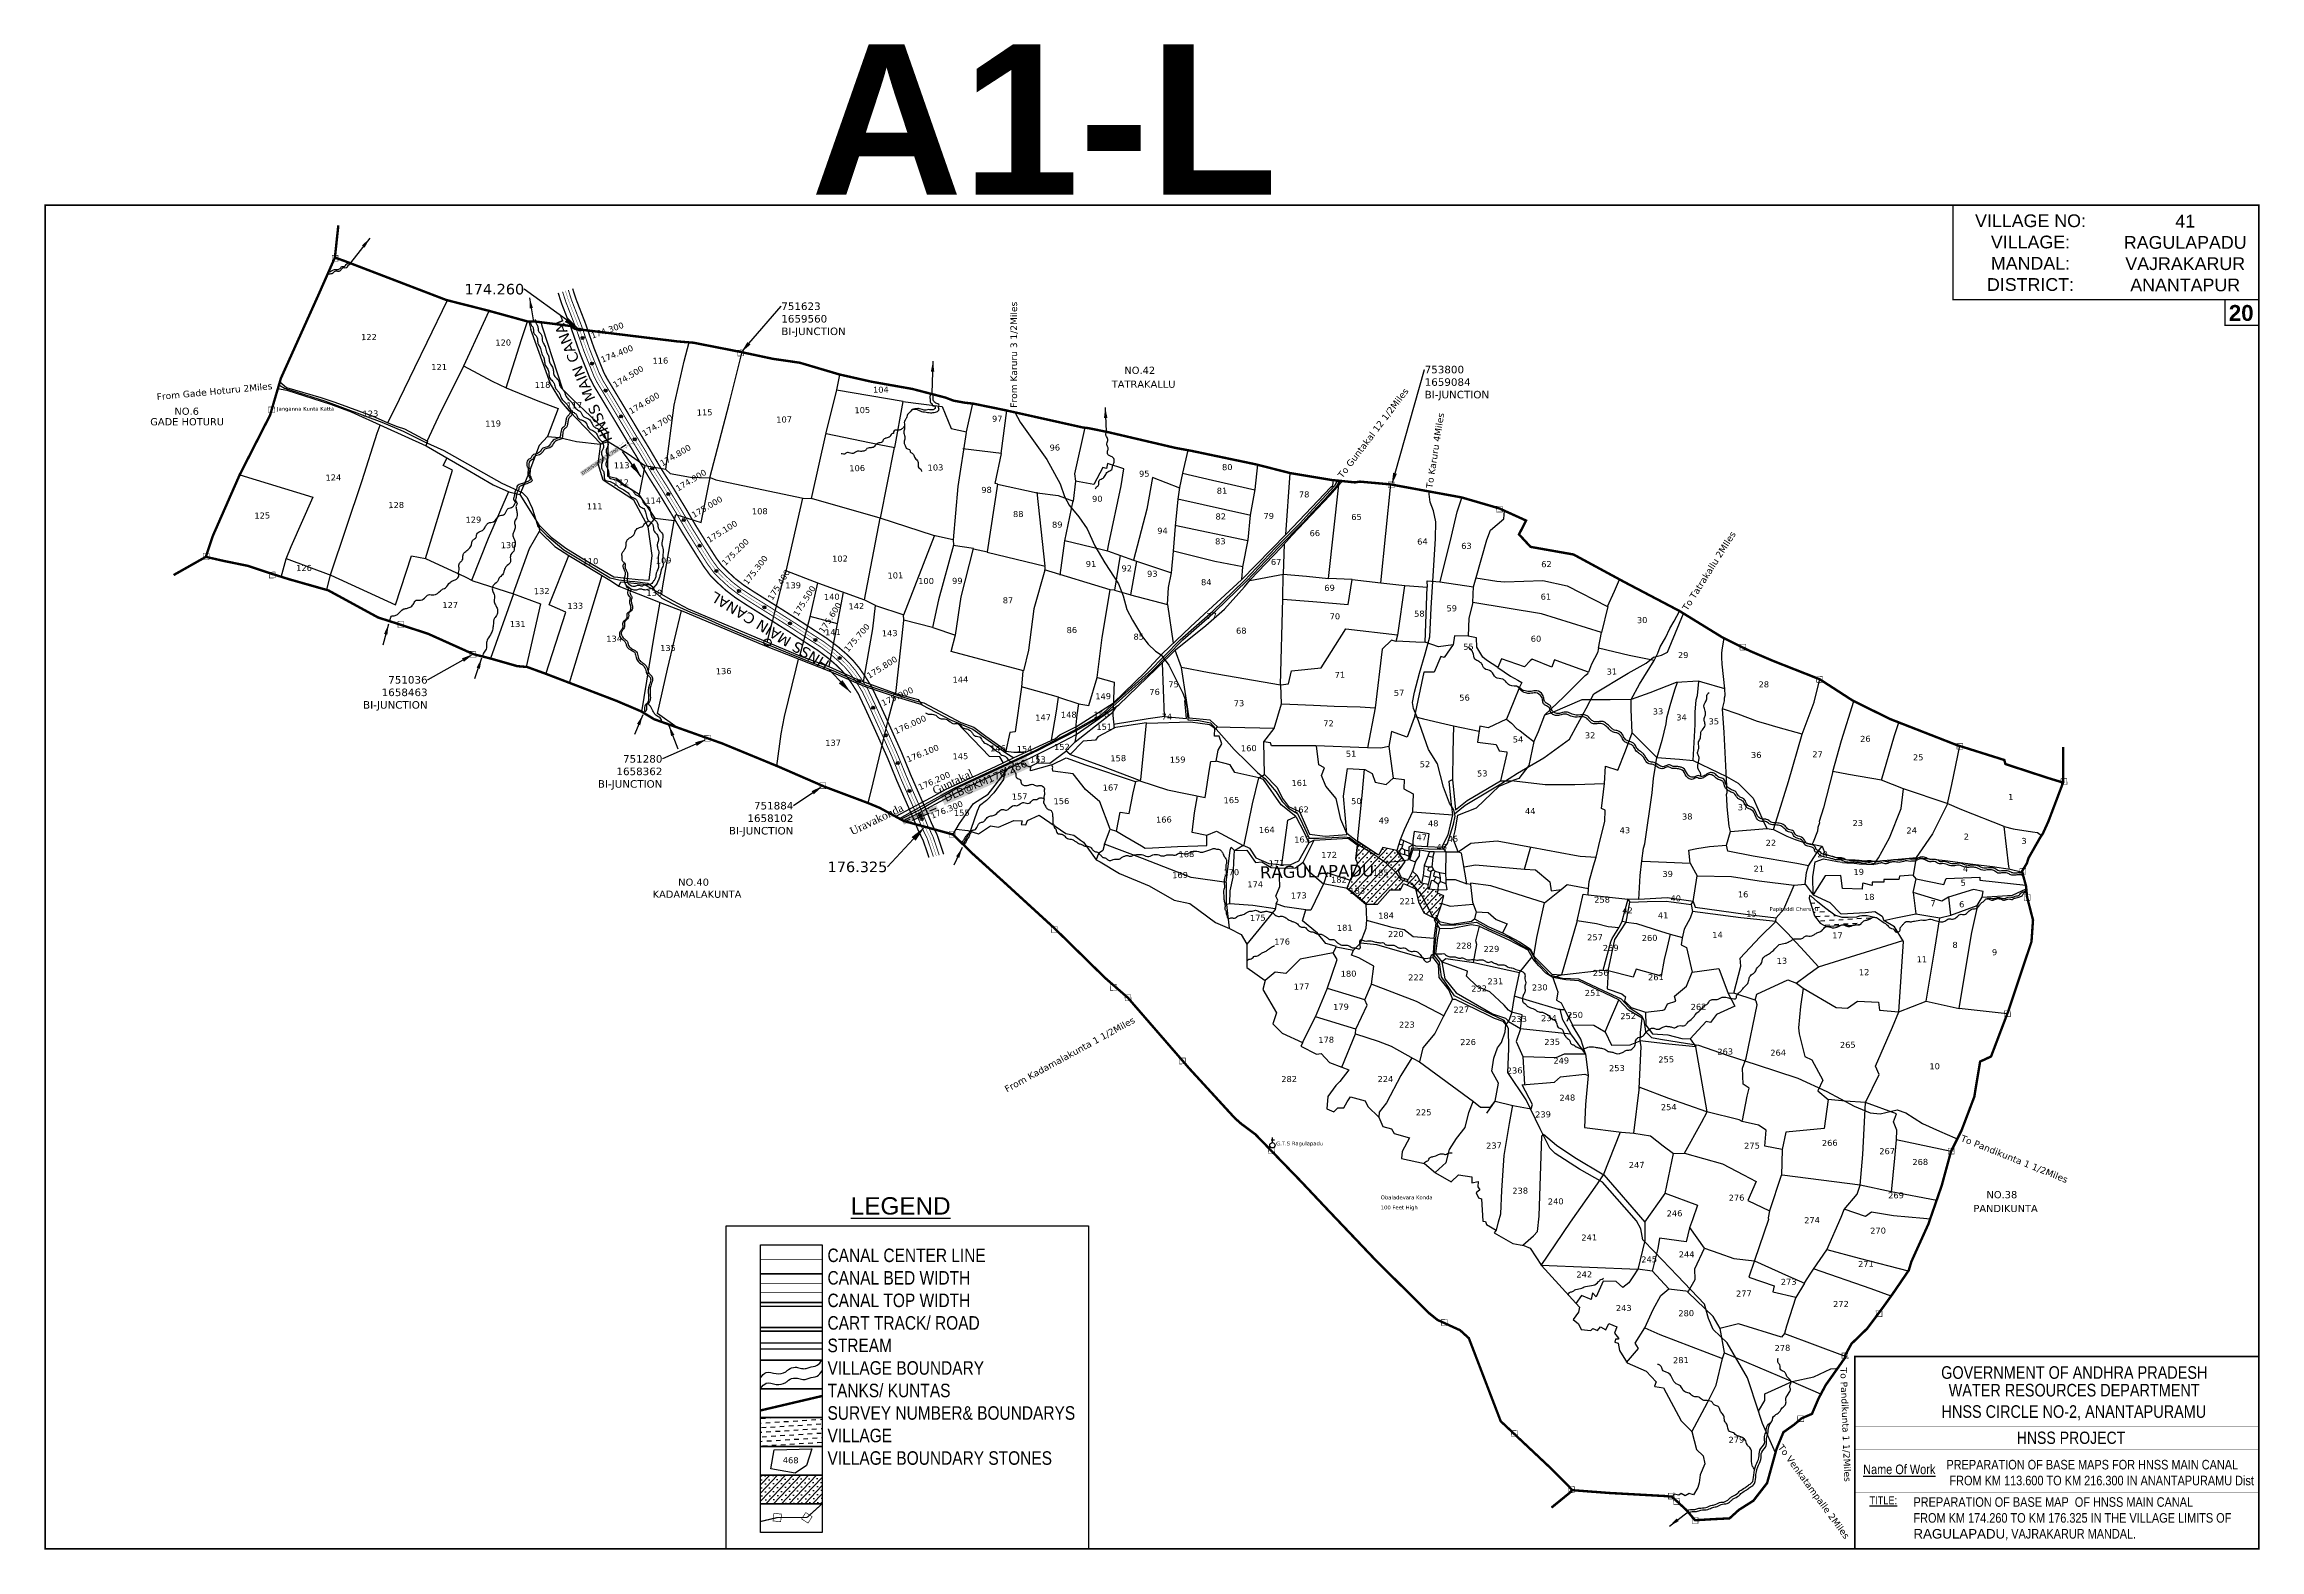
# Model space of a CAD drawing. Header units: inches. Extents: x 749292 to 756657, y 1655586 to 1660593.
import ezdxf
from ezdxf import colors
from ezdxf.entities.mleader import LeaderData, LeaderLine
from ezdxf.enums import TextEntityAlignment as Align
from ezdxf.math import Vec2, Vec3

# ---------------------------------------------------------------- set-up
doc = ezdxf.new("R2010")
doc.units = ezdxf.units.IN
doc.header["$MEASUREMENT"] = 0
doc.header["$PDMODE"] = 32
doc.header["$PDSIZE"] = 10
doc.linetypes.add('ACAD_ISO02W100', pattern=[15, 12, -3])
doc.linetypes.add('HIDDEN2', pattern=[0.1875, 0.125, -0.0625])
for name, color, linetype in [('CANAL1', 1, 'Continuous'), ('CSMark', 72, 'Continuous'), ('DIMENSION', 1, 'Continuous'), ('FRAME 025', 7, 'Continuous'), ('PLOT', 7, 'Continuous'), ('PLOT NO', 7, 'Continuous'), ('ROADS', 6, 'Continuous'), ('STRUCTURE', 5, 'Continuous'), ('TABLE', 7, 'Continuous'), ('tank', 4, 'Continuous'), ('TANKS-STREAM', 4, 'Continuous'), ('TITLEBLOCK', 7, 'Continuous'), ('VILLAGE', 30, 'Continuous'), ('VILLAGE BOUNDRY', 5, 'Continuous'), ('VILLAGE STONES', 240, 'Continuous')]:
    doc.layers.add(name, color=color, linetype=linetype)
doc.styles.add('A', font='ARIAL_1.TTF')
doc.styles.add('ARIALN', font='ARIALN_1.TTF')
doc.styles.get("Standard").update_dxf_attribs({"font": 'verdana_0.ttf'})
doc.styles.add('style1', font='romantic_0.ttf')
doc.dimstyles.get("Standard").update_dxf_attribs({"dimtxt": 0.18, "dimasz": 0.18, "dimexe": 0.18, "dimexo": 0.0625, "dimgap": 0.09, "dimtad": 0, "dimtih": 1, "dimtoh": 1, "dimdec": 4, "dimzin": 0, "dimdsep": 46, "dimtxsty": 'Standard', "dimcen": 0.09, "dimadec": 0, "dimazin": 0, "dimtfac": 1, "dimtdec": 4, "dimtofl": 0, "dimtmove": 0, "dimatfit": 3, "dimfxl": 0, "dimtolj": 1, "dimtzin": 0, "dimarcsym": 0})

msp = doc.modelspace()

# ---------------------------------------------------------------- texts
at = {"layer": 'CSMark', "color": 1}
for s, rotation, p in [('174.300', 19.17398, (751109.9, 1659623.1)), ('174.400', 21.69045, (751142.7, 1659542.9)), ('174.500', 31.24993, (751184.6, 1659458.4)), ('174.600', 30.85166, (751237.4, 1659370.6)), ('174.700', 31.52109, (751281.6, 1659296.4)), ('174.800', 30.46332, (751341.2, 1659197.4)), ('174.900', 31.30571, (751393.3, 1659113.5)), ('175.000', 30.43425, (751446, 1659025.7)), ('175.100', 31.99363, (751496.9, 1658942.6)), ('175.200', 44.83872, (751548.8, 1658864.3)), ('175.300', 52.30963, (751621.5, 1658799.6)), ('175.400', 57.97293, (751703.6, 1658747.1)), ('175.500', 57.64523, (751788.3, 1658693.7)), ('175.600', 57.19754, (751873.7, 1658638.3)), ('175.700', 48.99596, (751956.1, 1658576.3)), ('175.800', 32.21255, (752028.8, 1658490.8)), ('175.900', 24.55267, (752076.1, 1658400.6)), ('176.000', 24.05457, (752118.5, 1658307.3)), ('176.100', 22.10906, (752159.3, 1658213.4)), ('176.200', 23.69942, (752198.4, 1658120.7)), ('176.300', 22.27834, (752239.4, 1658026.1))]:
    msp.add_text(s, height=20, rotation=rotation, dxfattribs=at).set_placement(p, align=Align.MIDDLE_LEFT)
at = {"layer": 'DIMENSION'}
for s, height, p in [('NO.42', 23.88, (752933.8, 1659508.6)), ('TATRAKALLU', 23.88, (752946.5, 1659462.5)), ('GADE HOTURU', 23.882, (749766.4, 1659337.6)), ('NO.6', 23.88, (749765, 1659372.5)), ('NO.40', 23.88, (751450.3, 1657806.3)), ('KADAMALAKUNTA ', 23.882, (751466.9, 1657766.2)), ('NO.38', 23.88, (755800.1, 1656767.1)), ('PANDIKUNTA', 23.88, (755812.4, 1656721.2))]:
    msp.add_text(s, height=height, dxfattribs=at).set_placement(p, align=Align.MIDDLE_CENTER)
at = {"layer": 'PLOT'}
for s, p in [('Janganna Kunta Katta', (750065.2, 1659374.2)), ('G.T.S Ragulapadu', (753387.1, 1656930.9)), ('Obaladevara Konda', (753734.9, 1656751.6)), ('100 Feet High', (753734.9, 1656718.1))]:
    msp.add_text(s, height=12.736, dxfattribs=at).set_placement(p)
at = {"layer": 'PLOT NO'}
for s, rotation, p in [('122', 1.06544, (750371.1, 1659619.2)), ('120', 1.06544, (750817.4, 1659600.9)), ('121', 1.06544, (750604.4, 1659519.5)), ('116', 1.06544, (751339.9, 1659540.7)), ('118', 1.06544, (750948.1, 1659460)), ('104', 1.06544, (752073, 1659444.2)), ('123', 1.06544, (750376.1, 1659364.7)), ('119', 1.06544, (750783.8, 1659331.6)), ('117', 1.06544, (751054, 1659392.6)), ('115', 1.06544, (751487, 1659368.6)), ('107', 1.06544, (751751.4, 1659345.1)), ('105', 1.06544, (752011.3, 1659376.3)), ('97', 1.06544, (752460, 1659347.8)), ('113', 1.06544, (751211.2, 1659192.6)), ('106', 1.06544, (751994.3, 1659183.2)), ('103', 1.06544, (752254.6, 1659185.4)), ('96', 1.06544, (752651.4, 1659251.8)), ('80', 1.06544, (753224.7, 1659186.7)), ('124', 1.06544, (750252.7, 1659152.2)), ('112', 1.06544, (751209.5, 1659135.6)), ('98', 1.06544, (752424.4, 1659111)), ('95', 1.06544, (752948.8, 1659164.9)), ('81', 1.06544, (753207.3, 1659108.1)), ('128', 1.06544, (750461.6, 1659060.5)), ('111', 1.06544, (751121.5, 1659056.3)), ('114', 1.06544, (751316.2, 1659075.6)), ('108', 1.06544, (751670.5, 1659039.9)), ('90', 1.06544, (752792.7, 1659081.2)), ('78', 1.06544, (753480.3, 1659095.8)), ('125', 1.06544, (750016.3, 1659025.6)), ('129', 1.06544, (750718.2, 1659011.8)), ('88', 1.06544, (752529.8, 1659030.7)), ('89', 1.06544, (752659.5, 1658995.5)), ('94', 1.06544, (753009.4, 1658975.2)), ('82', 1.06544, (753203.1, 1659022.5)), ('79', 1.06544, (753362.7, 1659024.1)), ('66', 1.06544, (753515.8, 1658967.1)), ('65', 1.06544, (753654.5, 1659021)), ('130', 1.06544, (750835.1, 1658927.3)), ('83', 1.06544, (753201.7, 1658939.9)), ('64', 1.06544, (753873.5, 1658939.2)), ('63', 1.06544, (754020, 1658924.8)), ('126', 1.06544, (750155, 1658851)), ('110', 1.06544, (751107.5, 1658873.7)), ('109', 1.06544, (751350.6, 1658876.3)), ('102', 1.06544, (751937.1, 1658882.4)), ('101', 1.06544, (752121.3, 1658826.4)), ('91', 1.06544, (752771.7, 1658864.7)), ('92', 1.06544, (752890.7, 1658849.8)), ('93', 1.06544, (752975.5, 1658832)), ('67', 1.06544, (753387.2, 1658871.2)), ('62', 1.06544, (754286, 1658864)), ('132', 1.06544, (750945.5, 1658774.4)), ('138', 1.06544, (751319.7, 1658768.2)), ('139', 1.06544, (751781.2, 1658793.5)), ('140', 1.06544, (751909.8, 1658755.4)), ('100', 1.06544, (752223.3, 1658807.8)), ('99', 1.06544, (752327.2, 1658808.5)), ('87', 1.06544, (752495.7, 1658743.8)), ('84', 1.06544, (753154.9, 1658804.2)), ('69', 1.06544, (753564.9, 1658785.2)), ('61', 1.06544, (754284.1, 1658756)), ('127', 1.06544, (750641.3, 1658728.2)), ('131', 1.06544, (750865.5, 1658664.8)), ('133', 1.06544, (751057, 1658725.4)), ('142', 1.06544, (751991.5, 1658724.3)), ('77', 1.06544, (753173, 1658691.5)), ('70', 1.06544, (753582.5, 1658690.2)), ('58', 1.06544, (753863.4, 1658699.2)), ('59', 1.06544, (753971.1, 1658717)), ('30', 1.06544, (754604.1, 1658677.9)), ('134', 1.06544, (751186.3, 1658616.1)), ('141', 1.06544, (751913.6, 1658637.7)), ('143', 1.06544, (752102.3, 1658634.3)), ('86', 1.06544, (752708, 1658644.8)), ('85', 1.06544, (752930.4, 1658622.9)), ('68', 1.06544, (753271.3, 1658642.7)), ('60', 1.06544, (754251.1, 1658615.9)), ('135', 1.06544, (751365.3, 1658585)), ('55', 1.06544, (754026.5, 1658589.3)), ('29', 1.06544, (754740.5, 1658561.6)), ('136', 1.06544, (751550.4, 1658508.2)), ('144', 1.06544, (752337.5, 1658480)), ('75', 1.06544, (753046.1, 1658464.1)), ('71', 1.06544, (753599.3, 1658495.8)), ('31', 1.06544, (754503.6, 1658506.8)), ('28', 1.06544, (755008.6, 1658464)), ('149', 1.06544, (752812.2, 1658424.7)), ('76', 1.06544, (752983, 1658439.2)), ('73', 1.06544, (753263.7, 1658401.4)), ('57', 1.06544, (753795.9, 1658436)), ('56', 1.06544, (754013.6, 1658420)), ('33', 1.06544, (754656.8, 1658374.2)), ('147', 1.06544, (752612.2, 1658354.1)), ('148', 1.06544, (752697.9, 1658363.2)), ('150', 1.06544, (752805.8, 1658363.6)), ('151', 1.06544, (752815.7, 1658323.1)), ('74', 1.06544, (753023.7, 1658356.5)), ('72', 1.06544, (753561.4, 1658334.5)), ('34', 1.06544, (754734.9, 1658354.5)), ('35', 1.06544, (754842.3, 1658341.2)), ('137', 1.06544, (751914.2, 1658270)), ('145', 1.06544, (752337.4, 1658225.1)), ('146', 1.06544, (752462.3, 1658251.3)), ('154', 1.06544, (752550.9, 1658249.6)), ('152', 1.06544, (752675, 1658256)), ('160', 1.06544, (753296.4, 1658251.8)), ('51', 1.06544, (753636.4, 1658233.5)), ('54', 1.06544, (754191.5, 1658281.2)), ('32', 1.06544, (754431, 1658294.7)), ('36', 1.06544, (754983.4, 1658229.4)), ('27', 1.06544, (755187.3, 1658231.7)), ('26', 1.06544, (755346.4, 1658283)), ('153', 1.06544, (752594.9, 1658214.6)), ('158', 1.06544, (752862.2, 1658218.5)), ('159', 1.06544, (753059.7, 1658213.8)), ('52', 1.06544, (753882.1, 1658198.6)), ('53', 1.06544, (754072.4, 1658167.9)), ('25', 1.06544, (755521.8, 1658221.5)), ('157', 1.06544, (752534.5, 1658091.4)), ('156', 1.06544, (752673.3, 1658075.9)), ('167', 1.06544, (752836.7, 1658121.1)), ('165', 1.06544, (753238.6, 1658079.2)), ('161', 1.06544, (753464.4, 1658136.4)), ('50', 1.06544, (753653.8, 1658075.9)), ('1', 1.06544, (755829.6, 1658089.3)), ('155', 1.06544, (752341.9, 1658037.2)), ('166', 1.06544, (753013.9, 1658014.5)), ('162', 1.06544, (753469.6, 1658047.9)), ('49', 1.06544, (753745.5, 1658011.5)), ('48', 1.06544, (753909.4, 1658001.7)), ('44', 1.06544, (754232, 1658043)), ('38', 1.06544, (754754, 1658024.7)), ('37', 1.06544, (754939.5, 1658055.7)), ('23', 1.06544, (755321, 1658002.9)), ('164', 1.06544, (753356.1, 1657980.2)), ('163', 1.06544, (753473.5, 1657948.4)), ('47', 1.06544, (753871.1, 1657955.2)), ('45', 1.06544, (753975.3, 1657950.3)), ('43', 1.06544, (754546.7, 1657979.1)), ('22', 1.06544, (755032.2, 1657937.2)), ('24', 1.06544, (755500.3, 1657978.3)), ('2', 1.06544, (755682.1, 1657957.9)), ('3', 1.06544, (755873.7, 1657943.5)), ('168', 1.06544, (753088.8, 1657899.6)), ('171', 1.06544, (753388.7, 1657869.6)), ('172', 1.06544, (753563.4, 1657896.8)), ('46', 1.06544, (753937.6, 1657923.1)), ('20', 1.06544, (755203.8, 1657899.4)), ('169', 1.06544, (753067.8, 1657829.9)), ('170', 1.06544, (753238, 1657839.3)), ('174', 1.06544, (753317.6, 1657799.2)), ('182', 1.06544, (753595.8, 1657814.5)), ('185', 1.06544, (753735, 1657837.7)), ('39', 1.06544, (754688.9, 1657833.7)), ('21', 1.06544, (754991.9, 1657851.2)), ('19', 1.06544, (755324.1, 1657840.5)), ('5', 1.06544, (755671.6, 1657804.3)), ('4', 1.06544, (755679.2, 1657851.3)), ('173', 1.06544, (753462.6, 1657762)), ('183', 1.06544, (753656.8, 1657777.7)), ('221', 1.06544, (753823.5, 1657743)), ('258', 1.06544, (754470.9, 1657748.3)), ('42', 1.06544, (754555.5, 1657712.2)), ('40', 1.06544, (754715.6, 1657752.7)), ('16', 1.06544, (754939.7, 1657765.8)), ('18', 1.06544, (755359.1, 1657757.2)), ('7', 1.06544, (755571.3, 1657736.5)), ('6', 1.06544, (755666.6, 1657732.8)), ('175', 1.06544, (753326.3, 1657687.9)), ('181', 1.06544, (753615.3, 1657654.7)), ('184', 1.06544, (753752.6, 1657695.3)), ('220', 1.06544, (753785.1, 1657633.8)), ('41', 1.06544, (754673.8, 1657696.1)), ('15', 1.06544, (754967.7, 1657701.6)), ('176', 1.06544, (753407.1, 1657608.5)), ('228', 1.06544, (754011.3, 1657595.1)), ('229', 1.06544, (754102.9, 1657584.3)), ('257', 1.06544, (754447.3, 1657623)), ('259', 1.06544, (754499.7, 1657587.9)), ('260', 1.06544, (754628.9, 1657620.8)), ('14', 1.06544, (754854.6, 1657631.1)), ('17', 1.06544, (755253.5, 1657629.3)), ('8', 1.06544, (755644.5, 1657597.7)), ('9', 1.06544, (755775.8, 1657573.5)), ('180', 1.06544, (753628.1, 1657501.9)), ('222', 1.06544, (753852.4, 1657489.7)), ('256', 1.06544, (754466.2, 1657504.9)), ('261', 1.06544, (754649.8, 1657490.4)), ('13', 1.06544, (755068.7, 1657544.8)), ('12', 1.06544, (755342.3, 1657506.8)), ('11', 1.06544, (755534.3, 1657549.9)), ('177', 1.06544, (753471.8, 1657459.2)), ('232', 1.06544, (754061.9, 1657452.6)), ('231', 1.06544, (754116.1, 1657476.5)), ('230', 1.06544, (754263.6, 1657456.3)), ('251', 1.06544, (754439.6, 1657438.3)), ('179', 1.06544, (753602.8, 1657391.9)), ('227', 1.06544, (754002.9, 1657382.6)), ('233', 1.06544, (754194.9, 1657351.2)), ('234', 1.06544, (754294.1, 1657354.3)), ('250', 1.06544, (754381.2, 1657364.6)), ('252', 1.06544, (754557.7, 1657361)), ('262', 1.06544, (754791.6, 1657391.8)), ('178', 1.06544, (753553.6, 1657282.1)), ('223', 1.06544, (753821.8, 1657332.5)), ('226', 1.06544, (754025.3, 1657274.6)), ('235', 1.06544, (754304.9, 1657275.1)), ('265', 1.06544, (755287.8, 1657265.4)), ('249', 1.06544, (754335.1, 1657212.9)), ('255', 1.06544, (754684.1, 1657216.9)), ('263', 1.06544, (754880.2, 1657243)), ('264', 1.06544, (755056.3, 1657239.2)), ('10', 1.06544, (755576.6, 1657194)), ('282', 1.06544, (753430.4, 1657151.6)), ('224', 1.06544, (753750.6, 1657151.6)), ('236', 1.06544, (754180.1, 1657180)), ('253', 1.06544, (754520.1, 1657188)), ('248', 1.06544, (754355.3, 1657089.7)), ('254', 1.06544, (754692.5, 1657058.2)), ('225', 1.06544, (753877.5, 1657040.8)), ('239', 1.06544, (754274.6, 1657034)), ('237', 1.06544, (754111.4, 1656930.4)), ('275', 1.06544, (754969.4, 1656930)), ('266', 1.06544, (755227.8, 1656939.2)), ('267', 1.06544, (755418.7, 1656911.8)), ('247', 1.06544, (754585.9, 1656865.9)), ('268', 1.06544, (755528.7, 1656875.7)), ('238', 1.06544, (754198.6, 1656780.3)), ('276', 1.06544, (754917.9, 1656757)), ('269', 1.06544, (755448.2, 1656764.9)), ('240', 1.06544, (754316.7, 1656744.6)), ('246', 1.06544, (754711.8, 1656704.8)), ('274', 1.06544, (755169, 1656682.3)), ('241', 1.06544, (754428.1, 1656624.7)), ('270', 1.06544, (755388.5, 1656647.4)), ('245', 1.06544, (754627.4, 1656551.8)), ('244', 1.06544, (754752.1, 1656568.6)), ('271', 1.06544, (755348.2, 1656536.8)), ('242', 1.06544, (754411.7, 1656501.8)), ('273', 1.06544, (755091.3, 1656477.3)), ('243', 1.06544, (754542.9, 1656390.1)), ('277', 1.06544, (754942.4, 1656438.4)), ('272', 1.06544, (755265.1, 1656403.4)), ('280', 1.06544, (754750.6, 1656372.8)), ('278', 1.06544, (755070.6, 1656257.4)), ('281', 1.06544, (754732.9, 1656216.9)), ('279', 1.06544, (754917.5, 1655952.1)), ('468', 358.68771, (751773.2, 1655883.9))]:
    msp.add_text(s, height=20, rotation=rotation, dxfattribs=at).set_placement(p, align=Align.MIDDLE_CENTER)
at = {"layer": 'ROADS'}
for s, rotation, p in [('From Karuru 3 1/2Miles', 90, (752525.9, 1659384)), ('From Gade Hoturu 2Miles', 5.45507, (749666.4, 1659409.3)), ('To Guntakal 12 1/2Miles', 52.739, (753607.5, 1659147.8)), ('To Karuru 4Miles', 81.07866, (753906.7, 1659114.6)), ('To Tatrakallu 2MIles', 57.74106, (754754.2, 1658707)), ('From Kadamalakunta 1 1/2Miles', 28.65841, (752492.1, 1657106.6)), ('To Pandikunta 1 1/2Miles', 338.2173, (755661.3, 1656946.3)), ('To Pandikunta 1 1/2Miles', 272.06348, (755262.8, 1656191.4)), ('To Venkatampalle 2Miles', 306.07885, (755054.3, 1655926.4))]:
    msp.add_text(s, height=22, rotation=rotation, dxfattribs=at).set_placement(p)
at = {"layer": 'STRUCTURE', "color": 6, "style": 'style1'}
msp.add_text('Guntakal', height=26, rotation=25.49968, dxfattribs=at).set_placement((752247, 1658109.2), align=Align.MIDDLE_LEFT)
msp.add_text('Uravakonda', height=26, rotation=25.49968, dxfattribs=at).set_placement((752145, 1658056.3), align=Align.MIDDLE_RIGHT)
at = {"layer": 'STRUCTURE', "color": 5, "attachment_point": 1, "bg_fill": 1, "box_fill_scale": 1.3, "bg_fill_color": 7, "bg_fill_true_color": 16777215, "bg_fill_transparency": 4390977}
for s, insert, char_height, width, rotation in [('OT(R/S)@KM174.700', (751076.1, 1659168.9), 10, 148.542, 34.5505), ('\\pi1.804;DLB@KM176.286', (752278.6, 1658095.2), 25, 298.453, 23.69942)]:
    msp.add_mtext(s, dxfattribs=dict(at, insert=insert, char_height=char_height, width=width, rotation=rotation))
at = {"layer": 'TABLE', "extrusion": (0.000201441, 0.004807, 0.999988), "style": 'A'}
msp.add_text('%%ULEGEND', height=57.78, rotation=359.99994, dxfattribs=at).set_placement((752138.9, 1656709.9, 8115.1), align=Align.MIDDLE)
at = {"layer": 'TANKS-STREAM', "color": 7}
msp.add_text('Papireddi Cheruvu', height=12.736, dxfattribs=at).set_placement((755027.5, 1657710.7))
at = {"layer": 'TITLEBLOCK', "extrusion": (0.000201441, 0.004807, 0.999988), "style": 'ARIALN'}
for s, height, p in [('GOVERNMENT OF ANDHRA PRADESH ', 41.901, (755598.2, 1656134.8, 8106.6)), ('WATER RESOURCES DEPARTMENT  ', 41.901, (755623.2, 1656076.1, 8105.9)), ('HNSS CIRCLE NO-2, ANANTAPURAMU', 41.901, (755599.5, 1656005, 8105.5)), ('HNSS PROJECT', 40.805, (755849.5, 1655918.3, 8107.3)), ('%%UName Of Work', 31.684, (755338.9, 1655817.9, 8107.8)), ('%%UTITLE:', 26.74, (755359.9, 1655717.4, 8107.9))]:
    msp.add_text(s, height=height, rotation=359.99994, dxfattribs=at).set_placement(p)
at = {"layer": 'TITLEBLOCK', "extrusion": (0.000201441, 0.004807, 0.999988), "attachment_point": 1, "text_direction": (1, -1e-06, -0.000201), "style": 'ARIALN'}
for s, insert, char_height, width in [('CANAL CENTER LINE \\PCANAL BED WIDTH {\\H1.5288x; }\\PCANAL TOP WIDTH {\\H1.3525x; }\\PCART TRACK/ ROAD{\\H1.4113x; }\\PSTREAM {\\H1.3917x; }\\PVILLAGE BOUNDARY{\\H1.3982x; }\\PTANKS/ KUNTAS{\\H1.3961x; }\\PSURVEY NUMBER& BOUNDARYS{\\H1.3968x; }\\PVILLAGE{\\H1.3966x; }\\PVILLAGE BOUNDARY STONES{\\H1.3966x; }', (751895.6, 1656587.8), 44.934, 942.081), ('PREPARATION OF BASE MAPS FOR HNSS MAIN CANAL\\P FROM KM 113.600 TO KM 216.300 IN ANANTAPURAMU Dist', (755615.7, 1655885, -3.7), 31.684, 1022.728)]:
    msp.add_mtext(s, dxfattribs=dict(at, insert=insert, char_height=char_height, width=width))
at = {"layer": 'TITLEBLOCK', "insert": (755506.1, 1655760.7), "char_height": 31.6842, "width": 1162.483, "attachment_point": 1, "rotation": 359.99994, "style": 'ARIALN'}
msp.add_mtext('PREPARATION OF BASE MAP  OF HNSS MAIN CANAL  \\PFROM KM {\\C1;174.260} TO KM {\\C1;176.325 }IN THE VILLAGE LIMITS OF {\\fArial|b0|i0|c0|p34;\\C1;RAGULAPADU}, VAJRAKARUR MANDAL.', dxfattribs=at)
at = {"layer": 'VILLAGE', "linetype": 'Continuous'}
msp.add_text('RAGULAPADU', height=40, rotation=1.06544, dxfattribs=at).set_placement((753522.9, 1657842.4), align=Align.MIDDLE_CENTER)
at = {"layer": 'VILLAGE STONES'}
for rotation, p in [(112.48424, (751181.3, 1659276.9)), (148.60383, (751905.3, 1658540.1))]:
    msp.add_text('HNSS MAIN CANAL', height=35, rotation=rotation, dxfattribs=at).set_placement(p)
at = {"layer": 'VILLAGE STONES', "insert": (752615.9, 1660592.8), "char_height": 500, "width": 485.564, "attachment_point": 2, "line_spacing_factor": 2}
msp.add_mtext('{\\fArial|b1|i0|c0|p34;A1-L}', dxfattribs=at)
at = {"layer": 'VILLAGE STONES', "attachment_point": 2}
for s, insert, char_height, width in [('{\\fArial|b0|i0|c0|p34;VILLAGE NO:\\PVILLAGE:\\PMANDAL:\\PDISTRICT:}', (755895.3, 1660027.2), 42.398, 525.343), ('{\\fArial|b0|i0|c0|p34;41\\PRAGULAPADU\\PVAJRAKARUR\\PANANTAPUR }', (756409.7, 1660025.8), 42.398, 463.442), ('{\\fArial|b1|i0|c0|p34;\\C6;20}', (756595.8, 1659725.8), 52.997, 79.23)]:
    msp.add_mtext(s, dxfattribs=dict(at, insert=insert, char_height=char_height, width=width))

# ---------------------------------------------------------------- blocks, each defined once
blk = doc.blocks.new('DLB')
at = {"layer": 'STRUCTURE'}
h = blk.add_hatch(dxfattribs=at)
h.set_pattern_fill('DOTS', color=6, scale=20, angle=320.37224793, style=0)
h.paths.add_polyline_path([(769699.5, 1706950), (769699.5, 1706934), (769729.1, 1706934), (769732.1, 1706936), (769792.1, 1706936), (769795.1, 1706934), (769824.7, 1706934), (769824.7, 1706950), (769795.1, 1706950), (769792.1, 1706948), (769732.1, 1706948), (769729.1, 1706950)])
at = {"layer": 'STRUCTURE', "color": 6, "linetype": 'ACAD_ISO02W100', "ltscale": 0.5, "const_width": 0.5}
for points in [[(769699.5, 1706950), (769729.1, 1706950)], [(769699.5, 1706934), (769729.1, 1706934)], [(769795.1, 1706950), (769824.7, 1706950)], [(769795.1, 1706934), (769824.7, 1706934)]]:
    blk.add_lwpolyline(points, dxfattribs=at)
at = {"layer": 'STRUCTURE', "color": 6, "const_width": 0.628}
for points in [[(769726.1, 1706956), (769726.1, 1706952), (769732.1, 1706948), (769792.1, 1706948), (769798.1, 1706952), (769798.1, 1706956)], [(769726.1, 1706928), (769726.1, 1706932), (769732.1, 1706936), (769792.1, 1706936), (769798.1, 1706932), (769798.1, 1706928)], [(769732.1, 1706942), (769792.1, 1706942)]]:
    blk.add_lwpolyline(points, dxfattribs=at)
at = {"layer": 'STRUCTURE', "color": 6}
blk.add_lwpolyline([(769732.1, 1706936), (769792.1, 1706936)], dxfattribs=at)
blk.add_lwpolyline([(769732.1, 1706936), (769792.1, 1706936)], dxfattribs=at)
at = {"layer": 'STRUCTURE', "color": 0}
blk.add_circle((769762.1, 1706942), 1.8, dxfattribs=at)
for points in [[(769703.8, 1706942), (769726.7, 1706942)], [(769818.6, 1706942), (769795.7, 1706942)]]:
    blk.add_leader(points, dimstyle='Standard', override={"dimasz": 10, "dimgap": 0.09, "dimtad": 0}, dxfattribs=at)
blk = doc.blocks.new('OT')
at = {"layer": 'STRUCTURE', "color": 190}
for points, const_width in [([(769751.4, 1706595.8), (769729.4, 1706595.8)], 0.5), ([(769751.4, 1706579), (769729.4, 1706579)], 0.5), ([(769775.2, 1706601.8), (769775.2, 1706597.8), (769769.2, 1706593.8), (769761.8, 1706593.8), (769754.4, 1706593.8), (769748.4, 1706597.8), (769748.4, 1706601.8)], 0.5), ([(769748.4, 1706573), (769748.4, 1706577), (769754.4, 1706581), (769761.8, 1706581), (769761.8, 1706581), (769761.8, 1706581), (769769.2, 1706581), (769775.2, 1706577), (769775.2, 1706573)], 0.5), ([(769761.8, 1706593.8), (769761.8, 1706581)], 2.5)]:
    blk.add_lwpolyline(points, dxfattribs=dict(at, const_width=const_width))
at = {"layer": 'STRUCTURE', "color": 0}
blk.add_circle((769761.8, 1706587.4), 1.87, dxfattribs=at)
blk.add_leader([(769732.6, 1706587.4), (769753.8, 1706587.4)], dimstyle='Standard', override={"dimasz": 10, "dimgap": 0.09, "dimtad": 0}, dxfattribs=at)

# ---------------------------------------------------------------- hatches: boundary and pattern name
at = {"layer": 'tank'}
h = msp.add_hatch(dxfattribs=at)
h.set_pattern_fill('DASH', color=256, scale=121.5050865, angle=3.540536199, style=0)
h.paths.add_polyline_path([(755160.2, 1657762.2), (755159.1, 1657752.1), (755177, 1657694.8), (755195.8, 1657670.5), (755216.2, 1657658.8), (755254.3, 1657661.7), (755270.8, 1657664.5), (755303.5, 1657662), (755330, 1657666.4), (755341.2, 1657677.6), (755353.2, 1657680.7), (755372.2, 1657689.4), (755352.7, 1657694.3), (755349, 1657694.2), (755334.7, 1657693.9), (755326.5, 1657693.8), (755316.5, 1657689.5), (755289.6, 1657689), (755268.9, 1657688.7), (755245, 1657696.7), (755210.9, 1657721.7), (755187.5, 1657741.4), (755166, 1657759.6)])
h = msp.add_hatch(dxfattribs=at)
h.set_pattern_fill('DASH', color=256, scale=121.505087, angle=3.54054, style=0)
h.set_pattern_definition([(3.5405362, (-21609.697, -41106.133), (14.2212084, 16.09708578), [15.18813582, -15.18813582])])
h.paths.add_polyline_path([(751673.2, 1656025.7), (751877.3, 1656025.7), (751877.3, 1655930), (751673.2, 1655930)])
at = {"layer": 'VILLAGE', "linetype": 'Continuous'}
h = msp.add_hatch(dxfattribs=at)
h.set_pattern_fill('SACNCR', color=256, scale=200, angle=1.53032, style=0)
h.paths.add_polyline_path([(753658.5, 1657942), (753652.1, 1657882.1), (753657.4, 1657868.6), (753633.3, 1657813.3), (753622.7, 1657786.4), (753685.9, 1657733.5), (753723.9, 1657733.5), (753766, 1657781.1), (753800.6, 1657780.6), (753810.8, 1657801.6), (753851.1, 1657784), (753860.8, 1657740.5), (753878.8, 1657704), (753919.9, 1657683.5), (753939.4, 1657739), (753944.8, 1657760.7), (753923.8, 1657770), (753925.4, 1657779.2), (753893.5, 1657782.7), (753892.3, 1657799.1), (753869, 1657803.4), (753856, 1657828.6), (753840.2, 1657842.8), (753825.9, 1657813.7), (753803.6, 1657821.2), (753794.2, 1657843.4), (753816.4, 1657875.6), (753788.9, 1657911.1), (753741.6, 1657921.8), (753727.3, 1657896.2)])
h.paths.add_polyline_path([(753322.9, 1657807.4), (753724.1, 1657814.9), (753722.9, 1657877.2), (753321.7, 1657869.7)], flags=9)
h = msp.add_hatch(dxfattribs=at)
h.set_pattern_fill('SACNCR', color=256, scale=200, angle=1.53032, style=0)
h.paths.add_polyline_path([(751673.2, 1655834.3), (751877.3, 1655834.3), (751877.3, 1655738.7), (751673.2, 1655738.7)])

# ---------------------------------------------------------------- linework, layer by layer
at = {"color": 3}
for p in [(751071.7, 1659643.9), (751081.3, 1659616.1), (751113, 1659531.1), (751157.6, 1659441.2), (751209.4, 1659355), (751254.7, 1659279.2), (751312.9, 1659182.4), (751365.9, 1659096.9), (751417.7, 1659010.7), (751470.2, 1658924.9), (751526.3, 1658841.5), (751601.3, 1658774.7), (751686, 1658720.4), (751771.1, 1658666.7), (751855.5, 1658612), (751935.8, 1658551.6), (752000.7, 1658475.3), (752047.4, 1658386.4), (752089, 1658294.8), (752129.2, 1658202.6), (752168.2, 1658109.9), (752208.7, 1658016.6)]:
    msp.add_point(p, dxfattribs=at)
at = {"layer": 'CANAL1', "color": 1}
for points, const_width in [([(751048.2, 1659780.2), (751058.5, 1659747.9), (751090, 1659666.6), (751118.3, 1659585.4), (751138, 1659535.7), (751150.7, 1659504.1), (751161.1, 1659483.6), (751188.5, 1659438.4), (751218.9, 1659388), (751269.2, 1659303.8), (751301.8, 1659250.6), (751343.4, 1659179.9), (751376, 1659128.4), (751423.1, 1659051), (751457.4, 1658992.6), (751498.8, 1658926.3), (751525.4, 1658884.5), (751544.1, 1658859.1), (751564.1, 1658839), (751589.2, 1658815.7), (751617, 1658794.2), (751651.9, 1658771.3), (751722.4, 1658727.1), (751796.5, 1658680.2), (751850.7, 1658644.8), (751892.2, 1658618), (751931.4, 1658588.6), (751958.1, 1658565.4), (751978.4, 1658545.9), (752000.9, 1658518.9), (752019.8, 1658492), (752041.9, 1658456.9), (752065.4, 1658407.2), (752100.9, 1658329.4), (752141.8, 1658237.9), (752172.2, 1658163.1), (752225, 1658042.8), (752231.8, 1658026.1), (752242.6, 1657999.7), (752259.4, 1657965.4), (752269.6, 1657935.9), (752281.4, 1657900.5), (752281.8, 1657899.2)], 4.5), ([(751000.3, 1659765.7), (751011.3, 1659731.2), (751043.1, 1659649.3), (751071.4, 1659567.9), (751091.6, 1659517.2), (751105.1, 1659483.5), (751117.4, 1659459.3), (751145.7, 1659412.5), (751176, 1659362.2), (751226.4, 1659277.9), (751258.9, 1659224.8), (751300.7, 1659153.8), (751333.5, 1659102), (751380.1, 1659025.3), (751414.6, 1658966.7), (751456.5, 1658899.7), (751484.1, 1658856.2), (751506, 1658826.4), (751529.3, 1658803), (751556.8, 1658777.5), (751587.9, 1658753.5), (751624.8, 1658729.2), (751695.8, 1658684.8), (751769.4, 1658638.2), (751823.4, 1658602.9), (751863.6, 1658577), (751899.9, 1658549.7), (751924.4, 1658528.4), (751941.8, 1658511.7), (751961.2, 1658488.5), (751978.1, 1658464.3), (751998, 1658432.8), (752020, 1658386.1), (752055.3, 1658308.9), (752095.8, 1658218.3), (752126.1, 1658143.7), (752178.9, 1658023.3), (752185.6, 1658007.1), (752197, 1657979.2), (752213.1, 1657946.1), (752222.3, 1657919.8), (752232.8, 1657888.1)], 4.5), ([(751877.3, 1656395.5), (751673.2, 1656395.5)], 5), ([(751877.3, 1656325.5), (751673.2, 1656325.5)], 5)]:
    msp.add_lwpolyline(points, dxfattribs=dict(at, const_width=const_width))
at = {"layer": 'CANAL1', "color": 5}
for points, const_width in [([(751014.7, 1659770), (751025.5, 1659736.2), (751057.2, 1659654.5), (751085.5, 1659573.1), (751105.5, 1659522.8), (751118.8, 1659489.7), (751130.5, 1659466.6), (751158.6, 1659420.3), (751188.9, 1659370), (751239.2, 1659285.6), (751271.8, 1659232.6), (751313.5, 1659161.6), (751346.2, 1659109.9), (751393, 1659033), (751427.4, 1658974.5), (751469.1, 1658907.7), (751496.5, 1658864.7), (751517.5, 1658836.2), (751539.7, 1658813.8), (751566.5, 1658789), (751596.6, 1658765.7), (751633, 1658741.8), (751703.8, 1658697.5), (751777.5, 1658650.8), (751831.6, 1658615.4), (751872.2, 1658589.3), (751909.3, 1658561.4), (751934.5, 1658539.5), (751952.8, 1658521.9), (751973.1, 1658497.6), (751990.6, 1658472.6), (752011.2, 1658440), (752033.7, 1658392.5), (752069, 1658315), (752109.6, 1658224.2), (752139.9, 1658149.5), (752192.7, 1658029.1), (752199.4, 1658012.8), (752210.7, 1657985.4), (752227, 1657951.9), (752236.5, 1657924.6), (752247.5, 1657891.4)], 3), ([(752267.1, 1657895.9), (752255.4, 1657931.1), (752245.5, 1657959.6), (752228.9, 1657993.5), (752217.9, 1658020.4), (752211.2, 1658037), (752158.3, 1658157.3), (752128, 1658232), (752087.2, 1658323.3), (752051.8, 1658400.9), (752028.7, 1658449.6), (752007.3, 1658483.7), (751989, 1658509.8), (751967.4, 1658535.6), (751948, 1658554.3), (751921.9, 1658576.9), (751883.7, 1658605.7), (751842.5, 1658632.2), (751788.3, 1658667.6), (751714.4, 1658714.4), (751643.8, 1658758.6), (751608.3, 1658782), (751579.5, 1658804.3), (751553.6, 1658828.2), (751532.7, 1658849.3), (751513, 1658876), (751486.1, 1658918.4), (751444.5, 1658984.8), (751410.2, 1659043.3), (751363.2, 1659120.5), (751330.6, 1659172), (751288.9, 1659242.9), (751256.3, 1659296), (751206, 1659380.2), (751175.7, 1659430.7), (751148, 1659476.3), (751137, 1659497.9), (751124.1, 1659530.2), (751104.2, 1659580.1), (751075.9, 1659661.4), (751044.3, 1659742.9), (751033.8, 1659775.9)], 3), ([(751877.3, 1656471.2), (751673.2, 1656471.2)], 2), ([(751877.3, 1656441.2), (751673.2, 1656441.2)], 2)]:
    msp.add_lwpolyline(points, dxfattribs=dict(at, const_width=const_width))
at = {"layer": 'CANAL1', "color": 1, "linetype": 'HIDDEN2', "ltscale": 100}
for points, const_width in [([(751024.3, 1659772.9), (751034.9, 1659739.6), (751066.6, 1659658), (751094.8, 1659576.6), (751114.8, 1659526.5), (751127.9, 1659493.8), (751139.2, 1659471.4), (751167.1, 1659425.5), (751197.4, 1659375.1), (751247.8, 1659290.8), (751280.3, 1659237.7), (751322.1, 1659166.8), (751354.7, 1659115.2), (751401.6, 1659038.2), (751436, 1658979.7), (751477.6, 1658913), (751504.7, 1658870.4), (751525.1, 1658842.7), (751546.7, 1658821), (751573, 1658796.6), (751602.5, 1658773.9), (751638.4, 1658750.2), (751709.1, 1658705.9), (751782.9, 1658659.2), (751837.1, 1658623.8), (751877.9, 1658597.5), (751915.6, 1658569.1), (751941.2, 1658546.9), (751960.1, 1658528.8), (751981.1, 1658503.7), (751998.9, 1658478.2), (752019.9, 1658444.8), (752042.7, 1658396.7), (752078.1, 1658319.2), (752118.8, 1658228.1), (752149.1, 1658153.4), (752201.9, 1658033), (752208.7, 1658016.6), (752219.8, 1657989.5), (752236.2, 1657955.7), (752246, 1657927.9), (752257.3, 1657893.7)], 1), ([(751673.2, 1656551.8), (751877.3, 1656551.8)], 2)]:
    msp.add_lwpolyline(points, dxfattribs=dict(at, const_width=const_width))
at = {"layer": 'CSMark', "color": 5, "const_width": 4.25}
for points in [[(755637.4, 1660057.9), (756654.3, 1660057.9), (756654.3, 1659744), (755637.4, 1659744)], [(756654.3, 1659744), (756542, 1659744), (756542, 1659657.8), (756654.3, 1659657.8)]]:
    msp.add_lwpolyline(points, close=True, dxfattribs=at)
at = {"layer": 'FRAME 025', "lineweight": -3, "const_width": 1}
for points in [[(755310.9, 1655997.4), (756654.3, 1655997.4)], [(755310.9, 1655919.3), (756654.3, 1655919.3)], [(755310.9, 1655775.7), (756654.3, 1655775.7)]]:
    msp.add_lwpolyline(points, dxfattribs=at)
at = {"layer": 'PLOT'}
for p, q in [((755267.3, 1658277.2), (755307.5, 1658408.6)), ((755443.5, 1658293.9), (755457.2, 1658337.6)), ((755237.9, 1658174.5), (755267.3, 1658277.2)), ((755399.8, 1658145), (755443.5, 1658293.9)), ((755633.6, 1658131.4), (755660.3, 1658259.2)), ((755617.7, 1658068.2), (755473.2, 1658116.7)), ((755619.8, 1658067.3), (755633.6, 1658131.4)), ((755619.8, 1658067.3), (755569.5, 1657966.7)), ((755666.6, 1658047.1), (755617.7, 1658068.2)), ((755808.2, 1657991), (755666.6, 1658047.1)), ((754884.3, 1657928.9), (754898, 1657974.6)), ((754898, 1657974.6), (755019.2, 1657985.3)), ((755019.2, 1657985.3), (755041.3, 1657981)), ((755041.3, 1657981), (755085.6, 1657959.1)), ((755085.6, 1657959.1), (755113.3, 1657947.9)), ((755113.3, 1657947.9), (755135.6, 1657940.9)), ((755135.6, 1657940.9), (755169.4, 1657933.1)), ((755569.5, 1657966.7), (755535.3, 1657916.7)), ((755823.4, 1657858.7), (755808.2, 1657991)), ((755808.2, 1657991), (755838.2, 1657984)), ((755838.2, 1657984), (755902.4, 1657974.2)), ((755902.4, 1657974.2), (755918.2, 1657971.9)), ((755918.2, 1657971.9), (755932, 1657961.5)), ((754889.5, 1657909.5), (754884.3, 1657928.9)), ((754973.5, 1657892.6), (754889.5, 1657909.5)), ((755118.3, 1657868.8), (754973.5, 1657892.6)), ((755156.8, 1657861), (755118.3, 1657868.8)), ((755156.8, 1657861), (755185.3, 1657903.8)), ((755185.3, 1657903.8), (755202.7, 1657926.5)), ((755292.6, 1657879.9), (755334.2, 1657876.1)), ((755334.2, 1657876.1), (755382.2, 1657875.9)), ((755382.2, 1657875.9), (755455, 1657882.9)), ((755455, 1657882.9), (755516.8, 1657888.3)), ((755515.7, 1657888.2), (755505, 1657829.1)), ((755535.3, 1657916.7), (755515.7, 1657888.2)), ((755516.8, 1657888.3), (755559.9, 1657883.6)), ((755559.9, 1657883.6), (755611.1, 1657878)), ((755611.1, 1657878), (755703.2, 1657866.2)), ((755703.2, 1657866.2), (755768.6, 1657857.9)), ((755146.2, 1657800.2), (755150.9, 1657838.4)), ((755150.9, 1657838.4), (755156.8, 1657861)), ((755768.6, 1657857.9), (755827.5, 1657849.4)), ((755825.5, 1657849.7), (755823.4, 1657858.7)), ((755827.5, 1657849.4), (755864.2, 1657840.9)), ((755864.2, 1657840.9), (755867.1, 1657842.1))]:
    msp.add_line(p, q, dxfattribs=at)
for points in [[(750433.6, 1659334), (750472.9, 1659413), (750523.5, 1659517.6), (750564.7, 1659602.5), (750631.8, 1659741.7)], [(750564.4, 1659272.5), (750601.8, 1659353.6), (750686.9, 1659523.5), (750751.6, 1659665), (750770.8, 1659706.2)], [(750685.7, 1659523), (750781, 1659472.2), (750826.8, 1659450.6), (750878.3, 1659610.6), (750898, 1659671.2), (750902.4, 1659670.7), (750909, 1659644.2)], [(751302.2, 1658810.2), (751313, 1658892.3), (751298.9, 1658988.3), (751252.2, 1659077.2), (751149.3, 1659143.1), (751132.9, 1659197.1), (751141.9, 1659264.4), (751038.2, 1659372.5), (751011, 1659403.3), (750974.8, 1659463.5), (750909, 1659644.2)], [(751298.9, 1658988.3), (751322.7, 1659016.4), (751269.9, 1659095.8), (751221.2, 1659126), (751194.3, 1659149.2), (751165.2, 1659155.3), (751166.5, 1659272.7), (751166, 1659301), (751048.6, 1659411.2), (751015.9, 1659444.7), (750948.3, 1659651.8), (750943.2, 1659668.7)], [(751288.8, 1659192.4), (751358.3, 1659179.3), (751386, 1659393), (751419.5, 1659538.7), (751435.1, 1659602.5)], [(751358.6, 1659179.1), (751372.5, 1659165.9), (751439.7, 1659153.5), (751504.9, 1659151), (751568.6, 1659397.2), (751611.9, 1659570.2)], [(751385.9, 1659008.4), (751391.4, 1659028.8), (751475.3, 1659002.6), (751505.2, 1659152.6), (751524.4, 1659144.6), (751814.6, 1659083.2), (751842.6, 1659082.3), (751891.2, 1659300.3), (751926.3, 1659443.3), (751936.3, 1659494)], [(750826.8, 1659450.6), (750932.4, 1659407.1), (750999.7, 1659381.1), (750964.2, 1659288.2), (750937.3, 1659258.1), (750899.3, 1659158.7), (750872.1, 1659095.1)], [(751890.7, 1659298.2), (752067.2, 1659261.9), (752119.1, 1659251.6), (752146.9, 1659405), (751925.5, 1659442.1)], [(752146.4, 1659405), (752276.9, 1659387.8), (752306.9, 1659314.6), (752357.9, 1659303.5), (752378.3, 1659398.3)], [(752473.1, 1659231.6), (752491.8, 1659374.8)], [(750230.9, 1658778.1), (750243.3, 1658828), (750348.3, 1659142), (750398.3, 1659299.1), (750408.4, 1659326.7)], [(750964.3, 1659288.2), (751004.9, 1659285), (751060.6, 1659272.4), (751139.5, 1659263.4), (751141.7, 1659264.5), (751166.6, 1659272.1), (751233.3, 1659230.5), (751288.5, 1659192.4), (751269.9, 1659095.4)], [(752356.9, 1659302.1), (752328.6, 1659122.3), (752313.8, 1658944.6), (752247.7, 1658959.2), (752071.1, 1659017), (751842.5, 1659082.2)], [(752461.2, 1659130), (752592.3, 1659101.4), (752662.7, 1659092.1), (752713, 1659073), (752721.2, 1659140.3), (752717.6, 1659164.4), (752752.5, 1659318.5)], [(750095.5, 1658882.7), (750244.1, 1658827.3), (750459.8, 1658729), (750513, 1658891.5), (750559.4, 1658882.3), (750649.1, 1659176.5), (750617.5, 1659192.4), (750630.4, 1659215.5)], [(752071.4, 1659016.9), (752118.3, 1659252.1)], [(752381.5, 1658915.3), (752427.6, 1658905), (752461.5, 1659130.2), (752453, 1659132.2), (752473.9, 1659232.3), (752345.3, 1659247.2)], [(752684.9, 1658942.6), (752804.2, 1658913.8), (752826.2, 1658908.2), (752830.4, 1658932), (752872.5, 1659124.5), (752881.2, 1659180.6), (752826, 1659198.7), (752823.5, 1659181.8), (752810.5, 1659185.2), (752780.7, 1659128.9), (752720.6, 1659140.2)], [(752826.1, 1658908.2), (752913.4, 1658877.5), (753039.5, 1658835.4), (753045.8, 1658907.1), (753053, 1658990.2), (753061.6, 1659080.6), (753067, 1659119), (753077.2, 1659166.5), (753094.6, 1659243.4)], [(753272.8, 1658812.7), (753276.5, 1658855.1), (753294.5, 1658944.7), (753301.6, 1659027.2), (753317.8, 1659112.5), (753325.8, 1659194.9)], [(749941.5, 1659161.5), (750184.3, 1659086.2), (750111.3, 1658921.7), (750094.5, 1658880.5), (750077.7, 1658820)], [(752121.5, 1658024.6), (752239.8, 1658088.3), (752290, 1658115.9), (752454.5, 1658190.9), (752516.2, 1658220.9), (752653.1, 1658284.3), (752667.5, 1658296), (752723.5, 1658323.6), (752845.3, 1658401.3), (752951.6, 1658504.5), (753008.5, 1658565.8), (753102.4, 1658655.8), (753162.8, 1658710.4), (753272.3, 1658812.3), (753420.3, 1658963.8), (753569.2, 1659120.1), (753576.1, 1659125.9), (753578, 1659142.9)], [(752146.1, 1658010.8), (752196.2, 1658034.7), (752298.6, 1658090.6), (752352.4, 1658119.3), (752487.3, 1658181.3), (752529.6, 1658199.9), (752597.3, 1658233.5), (752659.5, 1658264.6), (752722.7, 1658297.6), (752864.1, 1658396.2), (752989.4, 1658516.7), (753052.7, 1658578.6), (753153.6, 1658660.4), (753215.5, 1658714.2), (753281.7, 1658788.2), (753302, 1658812.4), (753403.1, 1658918.7), (753439.7, 1658959.2), (753566.4, 1659093.5), (753596.9, 1659127.9), (753606.7, 1659140.3)], [(753067, 1659116.7), (752975.9, 1659152.2), (752957.4, 1659046.3), (752913.1, 1658877)], [(753072, 1658520.9), (753164.8, 1658503.3), (753401.7, 1658462.5), (753409.6, 1658748.5), (753410.9, 1658830.6), (753488.6, 1658824.3), (753561.4, 1658816.2), (753595.5, 1659127.7)], [(753316.9, 1659110.2), (753175.2, 1659141.7), (753076.4, 1659165.7)], [(753419.2, 1658962.7), (753434.3, 1659166)], [(753639.6, 1658812.7), (753735.1, 1658801.7), (753769, 1659129.9)], [(750713.3, 1658810.4), (750768.5, 1658950.2), (750836.3, 1659105.3)], [(751694.7, 1658604.1), (751748.5, 1658810.2), (751758.4, 1658840.7), (751814, 1659083.5)], [(752426.8, 1658904), (752619.3, 1658857.7), (752592.5, 1659103.2)], [(752669.3, 1658827.7), (752685, 1658941.4), (752712.9, 1659074.2)], [(753060.6, 1659081.6), (753303, 1659027)], [(753735, 1658801.6), (753814.6, 1658792.8), (753890, 1658787.4), (753889.7, 1658808), (753932.3, 1658804.7), (753970.5, 1658956.7), (753989.4, 1659037.8), (754004.6, 1659084.8)], [(750850.3, 1658764.9), (750904.4, 1658915.8), (750937.6, 1658973.9)], [(751345.3, 1658763.5), (751347.4, 1658785.4), (751386.3, 1659008), (751322, 1659016.2)], [(751758.8, 1658841.5), (751865.3, 1658801.1), (752018.5, 1658745.3), (752071.1, 1659016.7)], [(753292.7, 1658941.6), (753050.4, 1658992.5)], [(753931.9, 1658804.8), (754043.7, 1658788), (754052.1, 1658819.2), (754087.8, 1658944.7), (754100, 1658977.1), (754144.4, 1659014.4), (754146.5, 1659040.8)], [(752055.7, 1658726.4), (752148.9, 1658695.5), (752251.4, 1658957.8)], [(752313.4, 1658944.9), (752314.6, 1658927.2), (752264.9, 1658745.2), (752244.8, 1658653.7), (752149.1, 1658677.7), (752148.3, 1658696.8)], [(752245.3, 1658653.6), (752321.5, 1658627.8), (752339.6, 1658755.3), (752381.5, 1658915.8), (752313.7, 1658925.6)], [(753046.1, 1658907.7), (753183.7, 1658874.4), (753276.9, 1658856.5)], [(753299.3, 1658810.1), (753411.2, 1658831.1), (753414.5, 1658931)], [(750559.3, 1658882.5), (750690.9, 1658822.1), (750716.1, 1658808.9), (750851.5, 1658764.8), (750775.5, 1658550.3)], [(750959.5, 1658498.4), (751025.6, 1658704.7), (750969.7, 1658728.7), (751035.7, 1658892.4)], [(751145, 1658826.1), (751037, 1658468.5)], [(752617.8, 1658855), (752618.6, 1658844.4), (752581.3, 1658715.1), (752563.5, 1658577.9), (752547.3, 1658509.5), (752306.8, 1658573.1), (752320.6, 1658628.6)], [(752663.4, 1658421.3), (752731.2, 1658399.9), (752764.1, 1658393.7), (752792.1, 1658486.6), (752808.3, 1658619.9), (752835.3, 1658778.7), (752617.5, 1658844.7)], [(752868.4, 1658893.5), (752849.8, 1658777), (752834.8, 1658778.8)], [(752850.1, 1658777), (752903.9, 1658761.8), (752924.3, 1658873.5)], [(752903.5, 1658761.5), (753026.1, 1658729.5), (753029.4, 1658786.5), (753039.4, 1658835.5)], [(750851.2, 1658765.1), (750941.7, 1658731.9), (750894.1, 1658522)], [(751804, 1658559.3), (751837.8, 1658688.9), (751863.1, 1658801.3)], [(751929.2, 1658665.8), (751949.2, 1658770.4)], [(753814, 1658792.1), (753790.4, 1658627.7), (753784.7, 1658606.7), (753770.4, 1658611.5), (753739.9, 1658580.9), (753716.9, 1658386.3), (753690.7, 1658253.5), (753518.7, 1658260), (753371.5, 1658259.4), (753368.9, 1658270.1), (753346.8, 1658273.1), (753380.3, 1658317.5), (753405, 1658399.2), (753402.4, 1658463.1), (753428.6, 1658466), (753438.5, 1658509), (753536.6, 1658519.5), (753618.4, 1658648.5), (753790.7, 1658629.2)], [(753409.7, 1658747.9), (753509, 1658739.9), (753626.9, 1658730.1), (753640.3, 1658812.8), (753561.2, 1658816)], [(753784.8, 1658606.5), (753787, 1658608.6), (753851.3, 1658605.4), (753883.1, 1658604.1), (753889, 1658788)], [(754489.5, 1658723.1), (754468.7, 1658636.6), (754270, 1658698.4), (754041, 1658735.9), (754043.5, 1658789.2)], [(754051.2, 1658818), (754120.7, 1658807.6), (754147.5, 1658804.7), (754273.9, 1658810.1), (754354.4, 1658792.2), (754489.3, 1658723.3), (754511.9, 1658773.8), (754528.7, 1658813.2)], [(751278.1, 1658372.9), (751318.9, 1658624.6), (751338.9, 1658737)], [(751396.2, 1658321.1), (751330.7, 1658367.6), (751363.6, 1658514.6), (751410.4, 1658709.6)], [(751900.7, 1658523.2), (751929.2, 1658665.7), (751838, 1658689.6)], [(752015.6, 1658473.1), (752046.4, 1658648.5), (752055.7, 1658726.7), (752017.9, 1658745.5)], [(752148.2, 1658677.1), (752121.2, 1658434.2)], [(753025.5, 1658729.6), (753044.4, 1658601.7)], [(754041.5, 1658736.1), (754027.4, 1658684.5), (754025.5, 1658624.4), (753979.7, 1658625.8), (753976.2, 1658595.5), (753927.5, 1658588.6), (753882.9, 1658604.6)], [(754644, 1658543.8), (754656.4, 1658567.6), (754664.3, 1658588.8), (754681.4, 1658618.8), (754696.7, 1658649.9), (754711, 1658674.3), (754719.4, 1658691.1), (754728.3, 1658708.1)], [(754124.5, 1658519.7), (754086.4, 1658544.6), (754074.5, 1658554.9), (754054.7, 1658587.4), (754053.6, 1658619.3), (754025.5, 1658624.4)], [(754879.4, 1658448.9), (754802.9, 1658471), (754791.3, 1658474.3), (754717.7, 1658470.2), (754629.1, 1658435.9), (754567.4, 1658414.1), (754497.4, 1658412.7), (754403.3, 1658412.3), (754306.5, 1658370.4), (754279.9, 1658361.7), (754258.7, 1658305.9), (754243.8, 1658273.8), (754226.9, 1658194.4), (754193.9, 1658150.6), (754174.1, 1658144.8), (754178.1, 1658142.8), (754281.8, 1658131.6), (754318.9, 1658130.8), (754380.4, 1658131.5), (754478.5, 1658134.9), (754482.7, 1658191.8), (754523.4, 1658178.6), (754548.2, 1658242.9), (754570.4, 1658302.6), (754567.5, 1658381), (754567.4, 1658414.1), (754594.9, 1658464.8), (754644, 1658543.8), (754560.8, 1658559.9), (754459.1, 1658584.4), (754468.7, 1658636.6)], [(755135.8, 1658298.2), (755056.8, 1658321), (755007.3, 1658335.4), (754987.3, 1658340.7), (754922.8, 1658364.8), (754870.8, 1658382.6), (754877.8, 1658409.3), (754878.2, 1658419.1), (754880.2, 1658427.4), (754879.4, 1658448.9), (754870.6, 1658531.6), (754868.5, 1658553.8), (754869.4, 1658569.2), (754870.8, 1658586), (754876.4, 1658617.6)], [(751726.7, 1658192.5), (751741.8, 1658299.8), (751752.4, 1658357.8), (751791.9, 1658515.7), (751799.6, 1658548.2)], [(752846.8, 1658331.6), (752961.3, 1658350.4), (753016.5, 1658358.5), (753009.3, 1658535.5)], [(753015.7, 1658357.3), (753089.1, 1658350.9), (753083.2, 1658411), (753089.4, 1658411.4), (753072.2, 1658519.9), (753051.2, 1658577.4)], [(753975.9, 1658596.2), (753946, 1658553.7), (753934.8, 1658556.8), (753912.5, 1658504.9), (753878.7, 1658504.6), (753846.6, 1658353.1), (753822.8, 1658288.9), (753771.3, 1658307.5), (753761.9, 1658257.1), (753735.4, 1658251.6), (753690.6, 1658253.3)], [(754459.1, 1658584.4), (754455.4, 1658569.5), (754435.5, 1658531.2), (754425.5, 1658504.8), (754330.1, 1658538.9), (754313.1, 1658545.3), (754310.1, 1658540.7), (754304.1, 1658521.8), (754237.9, 1658547.4), (754231.9, 1658542.1), (754213.4, 1658522.4), (754136.6, 1658549.6), (754124.5, 1658519.7), (754166, 1658491.2), (754190.6, 1658478.6), (754204, 1658469.8), (754196.5, 1658454.3), (754177.8, 1658408.7), (754152.7, 1658348.6), (754169.3, 1658334.7), (754187.6, 1658316.8), (754196.9, 1658310.4), (754220.2, 1658292.2), (754243.8, 1658273.8)], [(752545.1, 1658509.4), (752540.6, 1658454.3), (752519.3, 1658305.9), (752502.1, 1658303.7), (752487.9, 1658237.1)], [(752640.6, 1658278.7), (752656.7, 1658375.1), (752663.4, 1658421.8), (752540.5, 1658455.9)], [(752793.2, 1658486.6), (752848.9, 1658471.4), (752844.7, 1658360.9), (752848.3, 1658318.5), (752794.8, 1658289.3), (752786.6, 1658278.9), (752745.5, 1658275.4), (752702, 1658230.6), (752688.2, 1658242.6)], [(754279.9, 1658361.7), (754343.5, 1658423), (754414.1, 1658493.5), (754423.6, 1658500.3), (754425.5, 1658504.8)], [(754720.2, 1658470.4), (754712.2, 1658445.1), (754695.9, 1658392.8), (754684.6, 1658351.4), (754682.3, 1658333.3), (754669.4, 1658277.8), (754653, 1658221.4), (754570.4, 1658302.6)], [(754653, 1658221.4), (754728.4, 1658215.2), (754773.2, 1658211.5), (754780.6, 1658330.6), (754779.9, 1658371.4), (754783.8, 1658412.7), (754787.8, 1658426.9), (754792.5, 1658474)], [(755041.3, 1657981), (755054.3, 1658024.1), (755090.2, 1658140.6), (755135.8, 1658298.2), (755175.6, 1658405.4), (755194.7, 1658481)], [(752031, 1658068.9), (752047.2, 1658136.9), (752099.4, 1658354.1), (752117.8, 1658424.2)], [(752596, 1658203.5), (752634.4, 1658202.3), (752687.1, 1658241.1), (752719.2, 1658273.4), (752723.4, 1658296.6), (752722, 1658329.9), (752726, 1658362.7), (752731.2, 1658399.9)], [(752719.5, 1658273.5), (752817.8, 1658350.7), (752844.7, 1658371.6), (752857.2, 1658391.9)], [(752957.3, 1658335.2), (753102.5, 1658339.7), (753166.6, 1658330.7), (753186.8, 1658316), (753192.7, 1658323.3), (753167.8, 1658344.6), (753097.7, 1658351.6), (753089.5, 1658412)], [(753405, 1658399.2), (753433.1, 1658398.6), (753511.2, 1658394.9), (753580.2, 1658391.7), (753666.6, 1658389), (753716.9, 1658386.3)], [(754898, 1657974.6), (754893.9, 1657993), (754887, 1658056.8), (754885.7, 1658084.6), (754885.1, 1658098.3), (754886.8, 1658104.4), (754876.7, 1658303.9), (754870.8, 1658382.6)], [(752480.1, 1658204.1), (752468.7, 1658223.4), (752433.8, 1658223.9), (752324, 1658338)], [(752932.9, 1658144), (752937, 1658147.1), (752956.7, 1658336.4), (752846.6, 1658319.3)], [(752933.7, 1658143.8), (753026.1, 1658112.9), (753151.3, 1658088.3), (753165.9, 1658181.6), (753170.5, 1658207.6), (753187.9, 1658208.9), (753195, 1658245), (753207, 1658266.8), (753197.6, 1658291.7), (753182.6, 1658291.7), (753183, 1658318.5)], [(753192.7, 1658323.2), (753234.6, 1658322.2), (753381.2, 1658318.4)], [(753847.6, 1658357.6), (753877, 1658349), (753947.7, 1658332.8), (753977.4, 1658326.5), (754062.3, 1658308.5)], [(753977.4, 1658326.5), (753974.5, 1658239), (753973.7, 1658148.3), (753983, 1658046.8), (754022.8, 1658077.5)], [(754152.7, 1658348.6), (754092.6, 1658319.9), (754064.8, 1658325.3), (754056.8, 1658272), (754118.9, 1658264.6), (754128.3, 1658243.3), (754154, 1658240.1), (754154, 1658234), (754133.7, 1658143.2), (754165.2, 1658142.9), (754174.1, 1658144.8)], [(753329.5, 1658153.8), (753348.4, 1658163.9), (753346.8, 1658272.9)], [(753622.3, 1657968.7), (753602.8, 1658015), (753587.2, 1658084.2), (753552.7, 1658125.8), (753538.5, 1658161.5), (753548.1, 1658186.9), (753529.6, 1658196.1), (753521.1, 1658260.2)], [(753762.1, 1658257.1), (753776.2, 1658151.7), (753812.8, 1658148), (753811.9, 1658117), (753842.8, 1658100.1), (753840.8, 1658040.6), (753812.6, 1657980.4), (753799.9, 1657947.2), (753788.9, 1657911.1), (753741.6, 1657921.8), (753727.3, 1657896.2), (753657.1, 1657942), (753622.3, 1657968.5), (753611, 1658092.6), (753624.9, 1658184.3), (753682.5, 1658181.1), (753706.3, 1658167.8), (753716.8, 1658139.2), (753753, 1658130.8), (753776.5, 1658152.4)], [(752311.8, 1657963.6), (752334.2, 1658001), (752381.5, 1658067.5), (752429.6, 1658098.5), (752495.3, 1658182.9), (752537.6, 1658203.3), (752567.7, 1658190), (752595.6, 1658203.8), (752594.8, 1658231.9)], [(752816.6, 1657932.6), (752835.3, 1657982.8), (752801.2, 1658073.4), (752753.5, 1658114.9), (752712.1, 1658166.1), (752645.2, 1658175.2), (752643.1, 1658185), (752644.4, 1658188), (752641.8, 1658197), (752570.9, 1658176.1), (752570.4, 1658184.5), (752572.2, 1658188.7), (752567.3, 1658189.9)], [(752641.5, 1658196.6), (752689.1, 1658219.3), (752753.6, 1658196.8), (752918.1, 1658140.8), (752933, 1658144), (752804.5, 1658193.3), (752701, 1658230.7)], [(753157.1, 1657962.3), (753189.1, 1657976.3), (753277.3, 1657928.8), (753280.7, 1657931), (753309, 1658067.2), (753329.9, 1658153.4), (753250.3, 1658170.5), (753234.1, 1658196.5), (753188.1, 1658209)], [(753348.2, 1658164), (753391.1, 1658120.9), (753408.9, 1658084.4), (753428.3, 1658058.4), (753464.4, 1658041.8), (753497.7, 1657966), (753550.4, 1657959.1), (753621.7, 1657965.2), (753622.3, 1657968.7)], [(753657.3, 1657940.8), (753672.9, 1658095.1), (753680.5, 1658181.6)], [(754592.8, 1657749.2), (754597.7, 1657828.3), (754602.7, 1657877.1), (754608.4, 1657918.9), (754613.1, 1657933.7), (754637.5, 1658103.7), (754641.4, 1658150.7), (754647.3, 1658185.3), (754653, 1658221.4)], [(754773.2, 1658211.5), (754884.1, 1658157.5), (754923.5, 1658135.7), (754973.3, 1658085.6), (755006, 1658010.3), (755019.2, 1657985.3)], [(755326, 1657867), (755374.8, 1657864.8), (755389.5, 1657886.9), (755426.8, 1657954.2), (755464.8, 1658051.8), (755473.2, 1658116.7), (755399.8, 1658145), (755290.4, 1658163.9), (755237.9, 1658174.5), (755207.6, 1658053.8), (755192.1, 1658007.8), (755193.3, 1658003.3), (755188.5, 1657988), (755186.8, 1657975.9), (755173, 1657939.9), (755169.4, 1657933.1), (755202.7, 1657926.5), (755212.4, 1657899), (755256.3, 1657886.4), (755292.6, 1657879.9)], [(752835.3, 1657982.7), (752856.2, 1657975.5), (752868.3, 1658038.9), (752898.5, 1658034.5), (752912.1, 1658103.9), (752920.2, 1658141.5)], [(752856.1, 1657975.5), (752884.1, 1657959.6), (752940, 1657926.8), (752951.4, 1657919.4), (752976.6, 1657920.5), (753058.9, 1657925.3), (753126.6, 1657927.1), (753156.6, 1657928.2), (753157.2, 1657961.6), (753107.8, 1657972), (753115.6, 1658036.4), (753125.5, 1658093.4)], [(753221.5, 1657805.4), (753234.9, 1657913), (753237.2, 1657923), (753249.3, 1657911.2), (753277.5, 1657928.9), (753298.4, 1657919.7), (753319.5, 1657887.7), (753362.6, 1657868.7), (753376.1, 1657867.2), (753406.1, 1657863.8), (753425.9, 1658012.4), (753453.2, 1658024.4), (753403.9, 1658063.8), (753345.1, 1658147.6), (753329.6, 1658152.9)], [(753805.2, 1657919.5), (753815.5, 1657914.2), (753829.6, 1657910.2), (753829.3, 1657923.9), (753841.8, 1657931), (753842.1, 1657914.1), (753864.6, 1657913.6), (753896.8, 1657908.7), (753912.2, 1657908.6), (753951.2, 1657906.8), (753992.5, 1657907.5), (753975.3, 1657950.3), (753981.9, 1657976.8), (753990.8, 1658029.6), (754053.9, 1658053), (754129.2, 1658125.8), (754174.1, 1658144.8)], [(753840.8, 1658040.6), (753974.9, 1658030.2), (753968.9, 1658074.7), (753962.6, 1658142.5), (753973.7, 1658148.3)], [(753992.5, 1657907.5), (754034.3, 1657936.5), (754121.6, 1657943.5), (754236.4, 1657922.9), (754379, 1657896.5), (754398, 1657892.6), (754450.7, 1657889.4), (754463.8, 1657943.2), (754479.7, 1658007.8), (754481.6, 1658045.8), (754468.9, 1658051.8), (754478.5, 1658134.9)], [(754022.8, 1658077.5), (754133.7, 1658143.2)], [(752323.2, 1657982.1), (752362.2, 1657977.9), (752397.2, 1657967.1), (752437.3, 1657994.1), (752464.5, 1657989.2), (752514.9, 1658010.9), (752542.8, 1658009.8), (752539, 1657997.7), (752554.9, 1657997.1), (752560.9, 1658010.9), (752599.5, 1658028.8), (752688.4, 1657967.8), (752715.1, 1657963.1), (752736.6, 1657945.9), (752746.6, 1657939.3), (752788.3, 1657880.8), (752801.9, 1657874.1), (752866.8, 1657835.3), (752965.4, 1657794.1), (753048.7, 1657746.2), (753100.7, 1657735.1), (753185.9, 1657671.9), (753232.6, 1657652.7), (753270.9, 1657632.8), (753289.6, 1657600), (753290.3, 1657522.8), (753350.9, 1657479), (753343.5, 1657449.3), (753388, 1657371.9), (753376.4, 1657335.1), (753407.4, 1657303.9), (753475.4, 1657273.4), (753518.3, 1657358.1), (753557.3, 1657451.5), (753590.5, 1657549.2), (753577.2, 1657571.2), (753467.2, 1657550.5), (753419.6, 1657502.8), (753384.1, 1657507.3), (753350.6, 1657479.4)], [(753452.9, 1658024.5), (753480.6, 1657971.3), (753496.4, 1657936.9), (753461.4, 1657875.9), (753432.9, 1657863.3), (753405.9, 1657864)], [(753800.7, 1657949.2), (753851, 1657926.9), (753890, 1657925.2), (753937.6, 1657923.1), (753959.6, 1657963.6), (753974.9, 1658030.2)], [(753233.2, 1657734.1), (753234.2, 1657777.7), (753244.1, 1657822.5), (753248.1, 1657894), (753249.2, 1657911.4), (753289.6, 1657913.1), (753312.6, 1657880), (753318.8, 1657871.9), (753339.5, 1657873.4), (753371.2, 1657854.7), (753397.9, 1657853.4), (753451.1, 1657853.9), (753477.3, 1657872.6), (753513.4, 1657945.5), (753495.9, 1657936.6)], [(753513.5, 1657945.5), (753626.5, 1657953.1), (753656.3, 1657930.8), (753651.4, 1657884.2), (753657.3, 1657870.6), (753634.3, 1657812.3), (753556.7, 1657837.3), (753544.5, 1657800.2), (753499.6, 1657839), (753476, 1657873.6)], [(753808.8, 1657929.9), (753811.7, 1657944.3)], [(753890, 1657925.2), (753896.3, 1657967.1), (753846.4, 1657974.6), (753841.6, 1657943.8), (753841.8, 1657931)], [(753222.6, 1657731.7), (753222.1, 1657805.3), (753105.1, 1657822.2), (752942.6, 1657885.5), (752816.5, 1657932.7), (752810.8, 1657911.4), (752796.5, 1657901.6), (752788.6, 1657880.7)], [(753799.5, 1657901.4), (753798.8, 1657911.9), (753788.8, 1657907.4)], [(753788.9, 1657911.1), (753788.8, 1657907.4), (753814.3, 1657876.1)], [(753798.8, 1657911.9), (753805.2, 1657919.5), (753808.8, 1657929.9), (753794.2, 1657932.2)], [(753799.5, 1657901.4), (753815.5, 1657897.8), (753815.5, 1657914.2)], [(753815.5, 1657897.8), (753829.6, 1657892.9), (753829.6, 1657910.2)], [(753829.6, 1657892.9), (753831.4, 1657880.3), (753842.1, 1657914.1)], [(753831.4, 1657880.3), (753850.7, 1657873.7), (753863.3, 1657894.4), (753864.6, 1657913.6)], [(753850.7, 1657873.7), (753840.2, 1657842.8)], [(753896.8, 1657908.7), (753891.2, 1657893.1), (753879.9, 1657861.9), (753892.1, 1657857.5), (753905.9, 1657857), (753909, 1657888.6), (753891.2, 1657893.1)], [(753908.7, 1657888.7), (753913.7, 1657908.6)], [(753937.6, 1657923.1), (753951.2, 1657906.8)], [(753951.2, 1657906.8), (753949.9, 1657833.1), (753951.2, 1657814.7), (753982.6, 1657814.7), (754021.3, 1657800.3), (754008.2, 1657878.7), (754003, 1657902.5), (753992.5, 1657907.5)], [(754011.8, 1657857.1), (754049.6, 1657863.9), (754213.5, 1657850), (754234.4, 1657923.3)], [(754213.5, 1657850), (754249.5, 1657847.4), (754297.2, 1657807.6), (754301.9, 1657777.5), (754334.7, 1657782.3), (754355.1, 1657798.4), (754425.8, 1657785), (754428.5, 1657808.9), (754441.9, 1657860.3), (754450.7, 1657889.4)], [(754602.7, 1657877.1), (754605.7, 1657875.7), (754685.2, 1657872.8), (754763.8, 1657869.6), (754759.7, 1657912.7), (754785.5, 1657918.3), (754827.8, 1657925.2), (754884.3, 1657928.9)], [(754763.8, 1657869.6), (754786.9, 1657827.8), (754901.4, 1657825.6), (754993.5, 1657810.7), (755109.8, 1657796.9)], [(755172.5, 1657764.4), (755172, 1657823.8), (755178.8, 1657874.3), (755207.4, 1657884.1), (755253.4, 1657875.6), (755270.1, 1657872.3), (755270.1, 1657872.3)], [(755270.1, 1657872.2), (755284.2, 1657871), (755293.6, 1657870.2), (755300.8, 1657870.1)], [(755300.8, 1657870.1), (755326, 1657867)], [(753386.9, 1657734.7), (753393.1, 1657747), (753386.6, 1657760.3), (753399.7, 1657791.4), (753396.9, 1657853.5)], [(753544.5, 1657800.4), (753502.2, 1657713.2), (753484.8, 1657713.5)], [(753668.2, 1657604.9), (753686.9, 1657653.6), (753688.3, 1657681), (753686.9, 1657734.8), (753648.2, 1657766.3), (753624.3, 1657785.3), (753544.3, 1657800.3)], [(753879.9, 1657861.9), (753875.8, 1657829), (753871, 1657803)], [(753875.8, 1657829), (753898, 1657823.5)], [(753896.4, 1657857.3), (753890.5, 1657846.7), (753901.4, 1657841.5)], [(753910.4, 1657847), (753901.4, 1657841.5), (753898, 1657823.5), (753892.3, 1657799.1)], [(753915.9, 1657843.1), (753911.8, 1657834.4), (753910.9, 1657826.8), (753917.6, 1657823.8), (753911.2, 1657811.2), (753902.6, 1657812.3), (753897.2, 1657788.4), (753893.5, 1657782.7)], [(753905.9, 1657857), (753910.4, 1657847), (753915.9, 1657843.1), (753930.8, 1657838), (753950, 1657834.7)], [(753911.2, 1657811.2), (753926.6, 1657799.5)], [(753933.7, 1657818.8), (753917.6, 1657823.8)], [(753925.4, 1657779.2), (753926.6, 1657799.5), (753933.4, 1657809), (753933.8, 1657820.7), (753930.8, 1657838)], [(753951.2, 1657814.7), (753951.3, 1657802.2), (753954.8, 1657781.2), (753925.4, 1657779.2)], [(753933.4, 1657809), (753951.3, 1657802.2)], [(754244.5, 1657561.1), (754254.3, 1657621.9), (754279.3, 1657738.1), (754101.4, 1657793.7), (754033, 1657802.7), (754033.1, 1657799.1), (754021.3, 1657800.3)], [(754033.1, 1657799.1), (754039.6, 1657739.7), (754052.1, 1657707.4), (754046.5, 1657684.5)], [(754773.9, 1657742.2), (754786.9, 1657827.8)], [(755116.5, 1657470.2), (755155.3, 1657499.3), (755190, 1657524.8), (755144, 1657575.6), (755087.9, 1657637.1), (755048.1, 1657675.6), (755049.9, 1657688.2), (755074.9, 1657716), (755109.8, 1657796.9), (755146.2, 1657800.2), (755172.5, 1657764.5), (755227.8, 1657738.7), (755264, 1657702.5), (755266.7, 1657701.2), (755346.8, 1657705.8), (755378, 1657708.3), (755402.5, 1657692.9), (755407.6, 1657679.3), (755447.8, 1657688.2), (755514.2, 1657701), (755593.7, 1657688.1), (755630.2, 1657696.5), (755717.9, 1657729.2), (755734.6, 1657756.7), (755738.3, 1657775.4), (755706.2, 1657782.2), (755622.5, 1657756.2), (755629.1, 1657696.1)], [(755514.7, 1657817.1), (755505, 1657829.1), (755459.6, 1657826.5), (755457.9, 1657815.3), (755407.4, 1657814.9), (755407.5, 1657806.1), (755368.8, 1657806.4), (755368.9, 1657795.2), (755339.4, 1657802.6), (755337.1, 1657801.8), (755335.3, 1657783), (755270.7, 1657785.7), (755264.2, 1657828.1), (755212.9, 1657827), (755172.5, 1657764.4)], [(755505, 1657772.4), (755514.7, 1657817.2), (755607.3, 1657799), (755615.3, 1657819), (755726.6, 1657822.9), (755726.8, 1657813.4), (755879.4, 1657796.8)], [(753384.4, 1657718), (753309.2, 1657728.6), (753233.3, 1657734.4), (753222.6, 1657731.7), (753230.7, 1657653.3)], [(753576.9, 1657571.1), (753588.2, 1657592), (753552.5, 1657602.4), (753525.2, 1657637.1), (753474.3, 1657677.5), (753485.4, 1657713.9), (753415.8, 1657724.7), (753387, 1657734.7), (753383.9, 1657715.9), (753289.3, 1657600.4)], [(753938.3, 1657735.8), (753965.9, 1657726.9), (754042.2, 1657733)], [(754279.3, 1657738.1), (754334.7, 1657782.3)], [(754387.9, 1657677.3), (754408.1, 1657766.9), (754424.5, 1657764.3), (754425.8, 1657785)], [(754424.5, 1657764.3), (754556.4, 1657750), (754546.8, 1657713.6), (754536.8, 1657675.8), (754527.1, 1657654.4)], [(754474.9, 1657514.1), (754491.1, 1657511.1), (754512.9, 1657616.1), (754550.5, 1657673.7), (754563.1, 1657739.7)], [(754556.4, 1657750), (754563.1, 1657739.7), (754621.1, 1657742.2), (754684.1, 1657743.3), (754766.8, 1657732.3), (754773.9, 1657742.2), (754686.9, 1657754.4), (754592.8, 1657749.2), (754556.4, 1657750)], [(754766.8, 1657732.3), (754771.6, 1657708.6), (754763.9, 1657686.2), (754743.7, 1657649.7), (754737.4, 1657620.4), (754734.1, 1657598.3), (754751.5, 1657589.6), (754770.2, 1657507), (754859.4, 1657519.4), (754890.3, 1657436.1)], [(754773.9, 1657742.2), (754780.2, 1657722.9), (754947.7, 1657700), (755049.9, 1657688.2)], [(755622.5, 1657756.2), (755600.9, 1657743), (755556.7, 1657756.4), (755505, 1657772.4), (755514.2, 1657701)], [(755548.1, 1657411), (755658.5, 1657386.7), (755679.3, 1657513.5), (755699.9, 1657639), (755717.5, 1657718.9), (755717.9, 1657729.2)], [(755734.6, 1657756.7), (755834.9, 1657763), (755881.3, 1657784.6)], [(753687.5, 1657679.5), (753771.7, 1657656.4), (753812.4, 1657649.3), (753842.4, 1657625.4), (753912.3, 1657619.6), (753907.8, 1657555.3)], [(753912.4, 1657619.8), (753919.2, 1657670.5), (753930.3, 1657652), (753923.2, 1657621), (753916.8, 1657568.1), (753937.6, 1657541.7), (753947.6, 1657485.3), (753986.3, 1657437.8), (754107.1, 1657368.7), (754149.3, 1657353.8), (754161.6, 1657342.1)], [(753919.2, 1657670.5), (753913.6, 1657679.8), (753918.4, 1657690.6), (753929.6, 1657675.5), (753971.9, 1657666.3), (754036.4, 1657676.1), (754046.5, 1657684.5), (754091.9, 1657658.8), (754122.5, 1657645.6), (754139.5, 1657638.3), (754195.8, 1657607.9), (754231.8, 1657584.2), (754246.3, 1657557.9), (754304, 1657500.1), (754335.6, 1657498.4), (754472.2, 1657513.9), (754474.9, 1657514.1), (754499.6, 1657607.9), (754504.6, 1657619), (754527.1, 1657654.4), (754491.2, 1657657.8), (754452.5, 1657667.6), (754387.9, 1657677.3), (754335.6, 1657498.4)], [(754043.6, 1657539.3), (754054.8, 1657599.5), (754050.6, 1657610.9), (754062.8, 1657659.6), (754035.9, 1657664.7), (753968.1, 1657651.3), (753930.3, 1657652.1)], [(754052.1, 1657707.4), (754091.6, 1657705.9), (754118.3, 1657682.2), (754155.3, 1657667.4), (754139.6, 1657638.2)], [(754062.4, 1657659.8), (754160.4, 1657614.7), (754224.3, 1657581.5), (754237.6, 1657557.6)], [(754550.5, 1657673.7), (754536.8, 1657675.8)], [(754550.5, 1657673.7), (754585.4, 1657668.5), (754665.5, 1657643.7), (754697.8, 1657633.7), (754737.8, 1657622.1)], [(755048.1, 1657675.6), (754931.9, 1657687.9), (754771.6, 1657708.6)], [(754908.5, 1657437.3), (754931.9, 1657526.7), (754930, 1657553.4), (754995.7, 1657623.5), (755048.1, 1657675.6)], [(755139.8, 1657453.4), (755249.6, 1657389.1), (755287.2, 1657386.9), (755319.8, 1657410.6), (755389.7, 1657407.5), (755393.4, 1657380.5), (755457.3, 1657375.2), (755472.6, 1657609), (755442.9, 1657657.7), (755407.6, 1657679.3)], [(755346.7, 1657074), (755391.9, 1657167), (755380.4, 1657194.7), (755436.4, 1657324.2), (755457.3, 1657375.2), (755548.1, 1657411), (755576.8, 1657583.1), (755593.7, 1657688.1)], [(753587.1, 1657591.8), (753644.2, 1657580.7), (753668.3, 1657604.8), (753720.8, 1657599.2), (753873.4, 1657555.2), (753884.3, 1657552.5), (753908, 1657555.8), (753926.2, 1657532.8), (753927.7, 1657489.2), (753961, 1657447.3), (753973.4, 1657417.5), (753943.4, 1657360.5), (753915.1, 1657302.8), (753875.2, 1657255.5), (753864.2, 1657208.6), (754043.4, 1657076.6), (754066.4, 1657058), (754100.4, 1657058), (754115.6, 1657078.3), (754174.4, 1657064.1), (754235.2, 1657052.2), (754239.7, 1657067.1), (754205.1, 1657132.6), (754312.8, 1657141.7), (754332.5, 1657158.8), (754413.4, 1657167.5), (754424.7, 1657163.8), (754415.9, 1657066.6), (754412.5, 1656990.9), (754535, 1656975.3), (754576.2, 1656971.9), (754632.4, 1656962.9), (754674.3, 1656929), (754708.3, 1656904.2), (754744.6, 1656905), (754871.8, 1656870.1), (754941.1, 1656833.4), (754982.7, 1656811.1), (754955.5, 1656747.9), (755027.7, 1656712.8), (755023.1, 1656690.2), (755023.8, 1656684.3), (754978, 1656548.5), (754958.5, 1656493.1), (755042.6, 1656464.3), (755038.4, 1656444.3), (755115, 1656426.2), (755083.6, 1656329.9), (755077.9, 1656305), (755279.5, 1656229.4)], [(753681.9, 1657415.4), (753704.7, 1657466.8), (753712.1, 1657527.3), (753662.6, 1657555), (753637.6, 1657563.2), (753644, 1657580.7)], [(754697.8, 1657633.7), (754687.7, 1657590.7), (754677.2, 1657549.3), (754667, 1657494), (754584.2, 1657517.3), (754574.5, 1657490.7), (754491.1, 1657511.1), (754488.3, 1657451.3), (754536.6, 1657435.5), (754548.4, 1657424.6), (754545, 1657411.2), (754567.9, 1657389.7), (754615.7, 1657374.1), (754616.4, 1657331.2), (754638.9, 1657302.2), (754689.1, 1657298.4), (754736.6, 1657286.7), (754763.7, 1657284.8)], [(755190, 1657524.8), (755470.8, 1657612)], [(754199.9, 1657319), (754204.8, 1657364.9), (754169.5, 1657373.6), (754159.2, 1657380.2), (754145.8, 1657397.8), (754097.7, 1657441.8), (754055.2, 1657459.5), (754019.9, 1657493.2), (754023, 1657509), (754023.1, 1657510.7), (753952, 1657536.3), (753937.3, 1657541.6), (753951.2, 1657552.8), (754044.7, 1657539.4), (754195.9, 1657506.2)], [(754481.3, 1657308.1), (754492.3, 1657335.5), (754526.2, 1657414.6), (754393.9, 1657478.3), (754350.7, 1657481.6), (754306.6, 1657489.8), (754283.7, 1657503.9), (754261.1, 1657528.6), (754242.2, 1657550.1), (754237.2, 1657558.4), (754195.6, 1657506), (754194, 1657497.8), (754178.4, 1657426.2), (754169.2, 1657371.1), (754159.6, 1657343.4)], [(754306.6, 1657489.8), (754335.6, 1657498.4)], [(754615.7, 1657374.1), (754672.4, 1657380.9), (754679.7, 1657383.2), (754688.1, 1657401.6), (754716.6, 1657410.2), (754711.6, 1657426.7), (754744.8, 1657454.7), (754752.1, 1657460.2), (754770.2, 1657507)], [(753652.4, 1657317.6), (753690, 1657397.7), (753682.5, 1657415), (753558, 1657453)], [(753704.9, 1657466.8), (753852.4, 1657410.9), (753946.3, 1657362.3)], [(754331, 1657383.4), (754325.8, 1657382.4), (754229.2, 1657411.4), (754178.7, 1657427.7)], [(754306.6, 1657489.8), (754321, 1657450), (754323.8, 1657442), (754319.1, 1657414.1), (754334.5, 1657405.3), (754345.4, 1657382.9)], [(754937.4, 1657013.7), (754953.2, 1657094.7), (754960.1, 1657121.6), (754940.2, 1657134), (754937.8, 1657188), (754950.4, 1657221.5), (754986.2, 1657398.4), (754983.2, 1657410.6), (754979.6, 1657414.2), (754908.5, 1657437.3), (754890.3, 1657436.1), (754912.1, 1657394), (754851.6, 1657366.3), (754831.3, 1657339.6), (754816.4, 1657342.7), (754763.7, 1657284.8), (754782.4, 1657258.5)], [(754980, 1657413.8), (754984.9, 1657433.4), (755088.7, 1657481.7), (755116.9, 1657470), (755139.8, 1657453.4), (755130.1, 1657392.5), (755123.4, 1657322.3), (755126.3, 1657302.2), (755144.7, 1657226.6), (755168.2, 1657215.6), (755205.2, 1657148.3), (755187.8, 1657112.4), (755222.7, 1657083.5)], [(753475.7, 1657273.2), (753468.8, 1657261.2), (753521.8, 1657234.7), (753537.2, 1657236.5), (753564.9, 1657206.4), (753605.5, 1657191.2), (753651.3, 1657301.7), (753652.4, 1657317.6), (753518.5, 1657358.7)], [(753972.1, 1657417.5), (753981.9, 1657417), (754089.9, 1657365.2), (754112.3, 1657354.1), (754140.4, 1657344.6), (754150.6, 1657332.2), (754159.6, 1657343.4), (754199.9, 1657319.2), (754367.2, 1657302.2), (754340.8, 1657348.7), (754331, 1657383.4), (754345.4, 1657382.9), (754372.6, 1657331.4), (754443.5, 1657331.3), (754481.7, 1657308.3), (754502.1, 1657264.5), (754564.8, 1657265.6), (754597.3, 1657278.9)], [(754366.1, 1657368.2), (754354.1, 1657343.2)], [(754597.3, 1657278.9), (754598.3, 1657306.5), (754603.9, 1657353.7), (754558.6, 1657380.8), (754526.2, 1657414.6)], [(755817.8, 1657367.9), (755658.5, 1657386.7)], [(753651.3, 1657301.8), (753726.4, 1657277.4), (753769.7, 1657261.2), (753842.7, 1657219.9), (753864.3, 1657208.5)], [(754115.4, 1657078.2), (754126.8, 1657137.6), (754104.3, 1657177.7), (754111.3, 1657220.7), (754122.9, 1657255.2), (754136.7, 1657273.4), (754148.2, 1657308.2), (754150.5, 1657332.4)], [(754200, 1657319.1), (754184.9, 1657276.7), (754207, 1657226.2), (754213.1, 1657132.9)], [(754415.4, 1657235.7), (754366.9, 1657301.9)], [(754415.6, 1657235.9), (754400.7, 1657284.7), (754371.7, 1657332.3)], [(754744.4, 1656905.1), (754801.1, 1657007.6), (754820.1, 1657042.3), (754783, 1657258.6), (754682.2, 1657268.2), (754596, 1657278.7), (754599.4, 1657259.9), (754593.3, 1657120.3)], [(753837.9, 1657222.4), (753802.2, 1657163.5), (753754.6, 1657072.2), (753729.8, 1657041), (753729, 1657024.7)], [(754206.2, 1657226.2), (754318.3, 1657223.7), (754345.5, 1657235.4), (754415.4, 1657235.9), (754424.7, 1657163.8)], [(753605.7, 1657191.1), (753629.1, 1657182.1), (753599.4, 1657143.2), (753585.7, 1657130), (753559.3, 1657093), (753556.3, 1657053), (753579.4, 1657042.3), (753592.1, 1657055.3), (753612.6, 1657056), (753623.9, 1657076), (753634.4, 1657092.9), (753683.3, 1657079.2), (753691.7, 1657060.5), (753728.6, 1657025.3), (753742.1, 1656994.1), (753770.7, 1656986.4), (753780.1, 1656970.8), (753830.6, 1656955.7), (753805.9, 1656910.1), (753803.7, 1656887.6), (753880.6, 1656870.2), (753917.4, 1656839.9), (753969, 1656809.2), (753993.3, 1656833.5), (754038.2, 1656826.5), (754038.3, 1656806.5), (754059.2, 1656811.2), (754057.4, 1656793.2), (754064.2, 1656783.6), (754051.7, 1656773.3), (754059.8, 1656756.6), (754070.3, 1656753), (754074.6, 1656678.8), (754083.6, 1656677.4), (754086.8, 1656667.6), (754119.1, 1656649), (754112.1, 1656640.4), (754174.3, 1656604.2), (754210.7, 1656598.3), (754231.5, 1656588.9), (754269.6, 1656531.4), (754396, 1656392.8), (754392.9, 1656375.9), (754374.4, 1656351.6), (754392.7, 1656337.1), (754401.4, 1656318.5), (754433, 1656315), (754439.9, 1656322), (754455.9, 1656315.7), (754465.3, 1656327.1), (754483.3, 1656317.2), (754493.4, 1656338.5), (754519.4, 1656327.6), (754512, 1656306.4), (754525.9, 1656289.7), (754525, 1656286.5), (754515.2, 1656286.6), (754513.7, 1656276.4), (754524.2, 1656273.3), (754529.1, 1656248.3), (754553.9, 1656207.6), (754617, 1656180.6), (754650.4, 1656144.6), (754644.7, 1656130.3), (754645.9, 1656128.8), (754674.9, 1656124.1), (754733.9, 1656014.8), (754769.3, 1655979.1), (754784.3, 1655919.6), (754807.4, 1655898.2), (754812.9, 1655871.4), (754797, 1655835.2), (754793.3, 1655808.6), (754788.9, 1655792.7), (754774.4, 1655768.5), (754760.2, 1655773), (754746.6, 1655765.7), (754734.1, 1655773.6), (754725.6, 1655768), (754710.5, 1655770.7), (754702.9, 1655762.3)], [(753916.2, 1656840.7), (753952.9, 1656874), (753964.1, 1656917.4), (753986.5, 1656953.9), (754015.6, 1656990.7), (754028.3, 1657040.8), (754041.8, 1657077.4)], [(754087.8, 1657037.9), (754115.2, 1657077.8)], [(754119.3, 1656649.2), (754126.6, 1656676.8), (754134.6, 1656703.8), (754137.6, 1656780.9), (754145.8, 1656897.3), (754162.8, 1657003.4), (754174.5, 1657064.9)], [(755070.1, 1656916.9), (755011.7, 1656928), (755016.2, 1656981.3), (754990.5, 1656998), (754936.6, 1657010.5), (754926.3, 1657016), (754819, 1657042.8), (754693.1, 1657087.2), (754594.1, 1657124.8), (754575.3, 1656971.7)], [(755583.4, 1656747.3), (755431.7, 1656776.6), (755328.9, 1656798.6), (755337.4, 1656900.9), (755346.7, 1657074), (755279.2, 1657078.5), (755222.7, 1657083.6), (755209.6, 1656987.1), (755081.9, 1656975.2), (755069.8, 1656917.3), (755067.2, 1656831)], [(755432.9, 1656775.8), (755444.1, 1656888.4), (755449.7, 1656949.7), (755450.6, 1656981.1), (755439.6, 1657009.7), (755449.6, 1657035.8), (755346.7, 1657074)], [(753370.5, 1656949), (753381.8, 1656949)], [(753375.4, 1656940), (753375.4, 1656956.8)], [(754207.9, 1656598.7), (754243, 1656629.6), (754256.6, 1656644), (754261.3, 1656695.7), (754265.1, 1656796.5), (754270.5, 1656961.4), (754275.7, 1656968.2), (754319, 1656931.9), (754379.8, 1656891.1), (754476.5, 1656832.7), (754612.9, 1656675.3), (754612.7, 1656614.1), (754589.7, 1656518.7), (754268.6, 1656531.7), (754365.8, 1656675.6), (754455.5, 1656803.2), (754475.2, 1656832.8), (754532.6, 1656975.5)], [(755449, 1656950), (755631.7, 1656911.9)], [(754612.5, 1656676), (754680.2, 1656771.3), (754708.8, 1656904.4)], [(754680.1, 1656771.5), (754788.6, 1656732.3), (754772, 1656683.4), (754761.6, 1656656.2), (754750.7, 1656610), (754662.2, 1656622.1), (754655.8, 1656587.9), (754637.6, 1656512.9), (754589.5, 1656518.8), (754575.7, 1656497.6), (754559.8, 1656473.4), (754540.1, 1656458.1), (754517.5, 1656477.8), (754474.3, 1656479.9), (754451.4, 1656427.2), (754438.6, 1656440.1), (754434.1, 1656418.3), (754403, 1656431.7), (754383.7, 1656405.4)], [(755143.1, 1656472), (755165, 1656506.2), (755173.6, 1656519.7), (755218.4, 1656584), (755265.6, 1656691.7), (755275.6, 1656718), (755319, 1656769.2), (755329, 1656798.5), (755069.2, 1656831.9), (755066, 1656831.2), (755027.7, 1656712.8)], [(755561.5, 1656685.4), (755539.3, 1656687.7), (755439.9, 1656696.1), (755367.1, 1656708.8), (755347, 1656694.7), (755275.7, 1656719)], [(754692.7, 1656453.9), (754758.3, 1656446.4), (754780.4, 1656484.5), (754778.9, 1656520.4), (754811, 1656588.9), (754762.2, 1656658.3)], [(754811.1, 1656589), (754859.2, 1656573), (754908.5, 1656554.8), (754977.7, 1656547.2), (755090.9, 1656495.6), (755143.7, 1656472.3), (755114.7, 1656425.6)], [(755218.5, 1656584.6), (755325.2, 1656555.7), (755488.3, 1656513.3)], [(754552.2, 1656208.7), (754591.9, 1656255.8), (754580.4, 1656273), (754612.6, 1656324.1), (754640.5, 1656385.4), (754665.8, 1656431.4), (754692.7, 1656453.9), (754636.9, 1656514.1)], [(755432.1, 1656429.7), (755365.4, 1656453.5), (755173.6, 1656519.9)], [(754612.5, 1656324.1), (754662.8, 1656302), (754870.8, 1656222.4), (754878.4, 1656242.3), (754863.4, 1656321.8), (754840.5, 1656361.4), (754756.3, 1656442.4), (754757.7, 1656446.7)], [(755077.6, 1656305), (755067.5, 1656293.4), (754924.4, 1656337.2), (754862.6, 1656322.1)], [(754769.2, 1655978.7), (754821.6, 1656076.1), (754850.6, 1656133.2), (754871.3, 1656222.6)], [(754877.9, 1656241.5), (755097.2, 1656147.8), (755196.9, 1656104.4)]]:
    msp.add_lwpolyline(points, dxfattribs=at)
msp.add_lwpolyline([(755389.5, 1657886.9), (755389.5, 1657886.9), (755389.5, 1657886.9)], close=True, dxfattribs=at)
msp.add_circle((753374.8, 1656931.3), 8.98, dxfattribs=at)
at = {"layer": 'PLOT NO'}
for points in [[(751673.2, 1656599.7), (751877.3, 1656599.7), (751877.3, 1656504), (751673.2, 1656504)], [(751673.2, 1656504), (751877.3, 1656504), (751877.3, 1656408.3), (751673.2, 1656408.3)], [(751673.2, 1656408.3), (751877.3, 1656408.3), (751877.3, 1656312.7), (751673.2, 1656312.7)], [(751673.2, 1656312.7), (751877.3, 1656312.7), (751877.3, 1656217), (751673.2, 1656217)], [(751673.2, 1656217), (751877.3, 1656217), (751877.3, 1656121.3), (751673.2, 1656121.3)], [(751673.2, 1656121.3), (751877.3, 1656121.3), (751877.3, 1656025.7), (751673.2, 1656025.7)], [(751673.2, 1656025.7), (751877.3, 1656025.7), (751877.3, 1655930), (751673.2, 1655930)], [(751673.2, 1655930), (751877.3, 1655930), (751877.3, 1655834.3), (751673.2, 1655834.3)], [(751673.2, 1655834.3), (751877.3, 1655834.3), (751877.3, 1655738.7), (751673.2, 1655738.7)], [(751673.2, 1655738.7), (751877.3, 1655738.7), (751877.3, 1655643), (751673.2, 1655643)]]:
    msp.add_lwpolyline(points, close=True, dxfattribs=at)
at = {"layer": 'PLOT NO', "color": 6}
for points in [[(751673.2, 1656274.8), (751877.3, 1656274.8)], [(751673.2, 1656254.8), (751877.3, 1656254.8)]]:
    msp.add_lwpolyline(points, dxfattribs=at)
at = {"layer": 'PLOT NO'}
msp.add_lwpolyline([(751707.4, 1655855.7), (751717.9, 1655918.7), (751843.8, 1655921.5), (751825.6, 1655866.3), (751787.6, 1655841), (751707.4, 1655855.7)], dxfattribs=at)
at = {"layer": 'PLOT NO', "color": 4}
for points in [[(751673.2, 1656157.8), (751691.9, 1656175.8), (751724.7, 1656172), (751756.7, 1656178.1), (751766.1, 1656185.7), (751787.7, 1656193.1), (751804.8, 1656190.3), (751821.5, 1656188.5), (751834.2, 1656192.6), (751860.7, 1656199.7), (751877.3, 1656217)], [(751673.2, 1656122), (751691.9, 1656140), (751724.7, 1656136.2), (751756.7, 1656142.3), (751766.1, 1656149.9), (751787.7, 1656157.3), (751804.8, 1656154.5), (751821.5, 1656152.7), (751834.2, 1656156.8), (751860.7, 1656163.9), (751877.3, 1656181.2)]]:
    msp.add_spline(points, degree=3, dxfattribs=at)
at = {"layer": 'ROADS'}
for points in [[(750067.1, 1659447.8), (750097.5, 1659442.3), (750243.7, 1659396.3), (750312, 1659370.9), (750419.2, 1659321.8), (750561.5, 1659257.2), (750692.9, 1659180.5), (750783.6, 1659127.7), (750836.3, 1659104.7), (750872.1, 1659095.1), (750936.3, 1658995.2), (750977.1, 1658953.9), (751025.5, 1658917.6), (751078.2, 1658885.3), (751185.1, 1658821.9), (751198.8, 1658820.3), (751225.2, 1658817.7), (751266.3, 1658812.4), (751302.2, 1658810.2)], [(750071.7, 1659459.9), (750090.5, 1659449.2), (750226.7, 1659406.4), (750413.5, 1659336.2), (750484.7, 1659305.8), (750553.5, 1659272.4), (750620, 1659242.1), (750813.3, 1659133), (750880.5, 1659102.4), (750896.7, 1659085.3), (750914.2, 1659050.5), (750925.7, 1659011.7), (750932.2, 1658989.5), (750962.3, 1658958.8), (751018.5, 1658912.1), (751101.9, 1658861.2), (751172.5, 1658818.1), (751202.2, 1658811.4), (751236.8, 1658807.2), (751255, 1658806.8), (751298.1, 1658801.2), (751314.4, 1658788.3), (751323.5, 1658769.6), (751345, 1658751.2), (751403.8, 1658721.1), (751439.8, 1658703.9), (751487.7, 1658685.1), (751544.8, 1658660), (751636, 1658620.8), (751692, 1658599.2), (751769.5, 1658567.3), (751839.7, 1658538.3), (751913.5, 1658510.3), (751988.3, 1658476.9), (752020.5, 1658462.5), (752102.4, 1658435.8), (752183.6, 1658410.9), (752216, 1658402.5), (752287, 1658364.8), (752338.6, 1658337.4), (752382.6, 1658321.9), (752421.8, 1658291.9), (752470.9, 1658257), (752489, 1658242.5), (752515.5, 1658238.2), (752548.7, 1658238.8)], [(750074.7, 1659470.4), (750096.8, 1659451.4), (750211, 1659417.7), (750257.2, 1659403), (750381.5, 1659357), (750433.6, 1659333.7), (750464.6, 1659321.7), (750488.8, 1659314.3), (750565.3, 1659272.5), (750559.9, 1659257.9)], [(752518, 1659369), (752536, 1659336.3), (752580.3, 1659274.4), (752624.6, 1659211.7), (752668.7, 1659131.1), (752683.6, 1659088.5), (752699.5, 1659060), (752731.4, 1659021), (752758.4, 1658981.4), (752784.3, 1658924.4), (752817.6, 1658868.1), (752863.1, 1658798.8), (752878.8, 1658758.2), (752890.9, 1658713.5), (752909.5, 1658677.9), (752942.6, 1658622.7), (752962.2, 1658597.5), (752985.6, 1658574.7), (753004.9, 1658561.9), (753030, 1658527.5), (753058.5, 1658472.1), (753077.3, 1658435.3), (753086.3, 1658411.2), (753090.9, 1658381.3), (753094.1, 1658345.7), (753130, 1658343.5), (753169.5, 1658336), (753205.3, 1658295.7), (753248.1, 1658247.6), (753291.3, 1658204.9), (753325.2, 1658171.5), (753349.7, 1658150.8), (753387.8, 1658106.5), (753407.5, 1658074.2), (753428.2, 1658052.5), (753457.9, 1658035.2), (753475, 1658000.8), (753497.1, 1657952.2), (753530.4, 1657952.6), (753615.3, 1657957.5), (753630.7, 1657955.1), (753665.1, 1657928.3), (753712.1, 1657899.2), (753749.2, 1657873), (753755.4, 1657872.9), (753803.9, 1657877.1), (753826.7, 1657880.3), (753834.9, 1657905), (753838.9, 1657920.3), (753894.3, 1657917.7), (753943.5, 1657916), (753956.9, 1657934.6), (753976.8, 1657999), (753982.1, 1658025.5), (753978, 1658046.8), (753964.1, 1658069.2), (753943.6, 1658122), (753923.9, 1658200), (753893.6, 1658247.9), (753856.2, 1658355.1), (753843.8, 1658384.4), (753840.4, 1658403.4), (753847.2, 1658437.7), (753863.6, 1658501.9), (753883, 1658565.6), (753898.1, 1658622), (753902.9, 1658717.3), (753917.3, 1658949), (753917.9, 1659004.5), (753910.4, 1659041), (753899.6, 1659070.5), (753896, 1659096.6), (753897.6, 1659105.3)], [(752134.7, 1658017.7), (752188.2, 1658048.4), (752316.4, 1658118.8), (752420.9, 1658167.4), (752521.3, 1658214), (752587.8, 1658244.9), (752714.4, 1658310.4), (752803.8, 1658361.8), (752963.6, 1658505.9), (753068, 1658611.8), (753176.8, 1658707.1), (753280.9, 1658808.6), (753386.3, 1658918.9), (753467.7, 1659001.3), (753496.9, 1659033.9), (753540.1, 1659080.4), (753567.4, 1659109.8), (753581.9, 1659125.3), (753591.1, 1659141.9)], [(752143.3, 1658017.8), (752201.6, 1658046.6), (752328.9, 1658120.8), (752429.6, 1658167.5), (752529.9, 1658214.1), (752596.4, 1658245.1), (752723.1, 1658310.6), (752812.4, 1658361.9), (752972.3, 1658506.1), (753076.6, 1658612), (753185.5, 1658707.2), (753289.5, 1658808.7), (753394.9, 1658919), (753476.4, 1659001.5), (753505.5, 1659034.1), (753548.7, 1659080.6), (753576, 1659109.9), (753590.5, 1659125.5), (753599.7, 1659142)], [(753589.1, 1659138.2), (753586.5, 1659133.6)], [(753597.7, 1659138.4), (753595.1, 1659133.8)], [(750935.9, 1658995.2), (750938.1, 1658972.4), (750988.9, 1658922.4), (751035.4, 1658892.5), (751177, 1658807.3), (751202.2, 1658791.2), (751209, 1658804.8), (751284.4, 1658797.1), (751383, 1658741.8), (751432.4, 1658714.9), (751695.8, 1658604), (751804, 1658559.1), (751900.2, 1658523.8), (751995.6, 1658480.2), (752123.1, 1658433.5), (752197.5, 1658413.4), (752209.4, 1658396.2), (752304.4, 1658346.5), (752379, 1658315.4), (752488.5, 1658236.8), (752514.9, 1658219.4)], [(751202, 1658791), (751266.5, 1658765.7), (751339.6, 1658736.5), (751414.2, 1658707.5), (751681.1, 1658595.8), (751801.2, 1658547.4), (751905.7, 1658506.7), (752017.7, 1658458.1), (752120.3, 1658423.5), (752208.7, 1658397)], [(753980.5, 1658033.9), (754015.8, 1658062.7), (754100.7, 1658113), (754134.4, 1658133), (754189.7, 1658169), (754277.1, 1658219.7), (754362.7, 1658281.5), (754417.6, 1658384.2), (754443.6, 1658432.7), (754557.6, 1658501.3), (754617, 1658535.1), (754641.7, 1658555), (754667.9, 1658561), (754687.9, 1658571.5), (754741.6, 1658699.9)], [(752485.9, 1658189.3), (752481.1, 1658148.2), (752449, 1658103.9), (752423.8, 1658077.9), (752401.1, 1658060.5), (752393, 1658042.6), (752371.6, 1657981.5), (752357.9, 1657952.8), (752345.6, 1657932.8)], [(753749.2, 1657873), (753785.5, 1657838.6), (753801.9, 1657815.3), (753837.7, 1657802.6), (753869.8, 1657765.1), (753907.2, 1657692.5), (753934.5, 1657664.2), (753984.8, 1657663.9), (754053.6, 1657673.8), (754094.1, 1657650.8), (754162.9, 1657621.5), (754213.9, 1657590.6), (754231.3, 1657580), (754250, 1657547.3), (754283.6, 1657512), (754296.6, 1657498.4), (754339.6, 1657487.4), (754392.7, 1657484.3), (754474.8, 1657445.8), (754534.3, 1657417.8), (754560.6, 1657389.6), (754601.4, 1657362.4), (754609.3, 1657347.1), (754614.8, 1657309.4), (754635, 1657289.3), (754665.3, 1657284.5), (754754.8, 1657270.2), (754791.4, 1657264.4), (754886.9, 1657230.5), (754983.3, 1657199.4), (755122.2, 1657154.5), (755217.6, 1657110.4), (755308.8, 1657061.9), (755361.7, 1657038.7), (755395.3, 1657035.8), (755452.5, 1657048.8), (755480.6, 1657039.7), (755536.4, 1657003.2), (755592.8, 1656978.3), (755644.1, 1656955.7), (755651.6, 1656952)], [(755047.4, 1655908.8), (755004.5, 1656005.6), (754962.3, 1656134.9), (754954.7, 1656158.1), (754887.3, 1656273.9), (754840.1, 1656318.4), (754824.7, 1656354.9), (754811.9, 1656402.8), (754721.2, 1656497.3), (754644.8, 1656576.8), (754606.6, 1656616.6), (754599.2, 1656653.6), (754585.5, 1656679.8), (754545.8, 1656725.1), (754472.8, 1656808.4), (754395.9, 1656851.6), (754314.7, 1656903.7), (754296.7, 1656922), (754265.5, 1656985.9), (754218.2, 1657082.5), (754157.7, 1657173.7), (754160.5, 1657252.2), (754159.3, 1657319.9), (754145.8, 1657346.8), (754080.2, 1657377.2), (753980.6, 1657428.3), (753937.1, 1657492), (753929.9, 1657540.6), (753912.2, 1657562.5), (753920.2, 1657641.2), (753924.7, 1657674.4)], [(754990.9, 1656047.2), (755012.3, 1656082.9), (755011.9, 1656104.7), (755103, 1656145.3), (755175, 1656161.5), (755231.6, 1656188.3), (755247.9, 1656189.2), (755254.1, 1656189.8)]]:
    msp.add_lwpolyline(points, dxfattribs=at)
at = {"layer": 'STRUCTURE', "color": 5, "const_width": 6}
for points in [[(749294.6, 1660057.9), (756654.3, 1660057.9), (756654.3, 1655589.3), (749294.6, 1655589.3)], [(755311.1, 1656229.1), (756654.3, 1656229.1), (756654.3, 1655589.3), (755311.1, 1655589.3)]]:
    msp.add_lwpolyline(points, close=True, dxfattribs=at)
at = {"layer": 'STRUCTURE', "color": 5}
msp.add_lwpolyline([(751558.9, 1656663.4), (752763.5, 1656663.4), (752763.5, 1655589.3), (751558.9, 1655589.3)], close=True, dxfattribs=at)
at = {"layer": 'STRUCTURE', "color": 0}
msp.add_point((752203.4, 1658029.6), dxfattribs=at)
at = {"layer": 'TANKS-STREAM'}
msp.add_lwpolyline([(755160.2, 1657762.2), (755159.1, 1657752.1), (755177, 1657694.8), (755195.8, 1657670.5), (755216.2, 1657658.8), (755254.3, 1657661.7), (755270.8, 1657664.5), (755303.5, 1657662), (755330, 1657666.4), (755341.2, 1657677.6), (755353.2, 1657680.7), (755372.2, 1657689.4), (755352.7, 1657694.3), (755349, 1657694.2), (755334.7, 1657693.9), (755326.5, 1657693.8), (755316.5, 1657689.5), (755289.6, 1657689), (755268.9, 1657688.7), (755245, 1657696.7), (755210.9, 1657721.7), (755187.5, 1657741.4), (755166, 1657759.6), (755160.2, 1657762.2)], dxfattribs=at)
for points in [[(750312.2, 1659863.6), (750306.6, 1659859.9), (750301.8, 1659857.8), (750298.7, 1659851.1), (750295.8, 1659849.2), (750282.8, 1659848.3), (750275.4, 1659839.3), (750270.9, 1659837.5), (750264.3, 1659837.9), (750257.1, 1659837.4), (750250, 1659831.1), (750247.3, 1659829.8), (750233.7, 1659828.9)], [(750236.4, 1659835), (750243.8, 1659837.6), (750253.2, 1659842.7), (750268.5, 1659843.7), (750277.2, 1659849.6), (750279.3, 1659853.4), (750289.9, 1659854.2), (750295.7, 1659860.4), (750297.9, 1659862.7), (750304.1, 1659866.7)], [(750908.2, 1659670.9), (750909.3, 1659662), (750914.4, 1659653.9), (750917.7, 1659644.5), (750919.3, 1659632.3), (750927, 1659623.3), (750931, 1659613.8), (750932.9, 1659598), (750937.9, 1659587.9), (750941.3, 1659580.9), (750946, 1659563.3), (750951.2, 1659553.2), (750954.5, 1659540.3), (750957.1, 1659526.2), (750966, 1659512.1), (750968.9, 1659498.7), (750971.5, 1659484.9), (750981.7, 1659472.5), (750987, 1659464.3), (750991.2, 1659448.8), (750998.2, 1659440.2), (751005, 1659431.2), (751011.7, 1659414.6), (751021.1, 1659403.6), (751029.9, 1659394.6), (751040.9, 1659377), (751052.8, 1659367.8), (751060.1, 1659362.2), (751064.4, 1659353.3), (751072.3, 1659345.5), (751083.1, 1659341.8), (751094.9, 1659329.7), (751104.1, 1659313.9), (751115.7, 1659307.9), (751126.2, 1659299.3), (751137.9, 1659279.3), (751144.5, 1659272.6), (751149.5, 1659262.1), (751151.2, 1659256.5), (751145.4, 1659240.1), (751144.5, 1659229.2), (751148.5, 1659217.5), (751147.2, 1659205.2), (751143.9, 1659191.7), (751145.1, 1659181.3), (751150.3, 1659173.1), (751152.9, 1659159.8), (751155.2, 1659144.3), (751173, 1659138.5), (751205, 1659117.6), (751223, 1659108.2), (751235.5, 1659097.7), (751241, 1659089.7), (751256.9, 1659081.1), (751266.8, 1659064.1), (751272.6, 1659055.4), (751284.6, 1659048.5), (751290.3, 1659036.8), (751294.5, 1659019.4), (751300.4, 1659008.2), (751307.8, 1659003), (751314.4, 1658994.7), (751319.2, 1658973.2), (751327.8, 1658963.6), (751333.4, 1658950.6), (751329.8, 1658928.3), (751331.5, 1658914.3), (751334.4, 1658905.1), (751332.5, 1658884.4), (751332.9, 1658875), (751331.8, 1658869.7), (751332.6, 1658865.5), (751333.8, 1658860.2), (751333.8, 1658853.2), (751327.7, 1658838.7), (751325.3, 1658828), (751322.6, 1658816.4), (751317.4, 1658808), (751309, 1658798), (751299.4, 1658795.2), (751283, 1658792.6), (751280, 1658790.4), (751271.5, 1658792.5), (751257.1, 1658790.3), (751252.5, 1658789.4), (751236.8, 1658795.5), (751230.3, 1658812.3), (751231.5, 1658833.8), (751227.6, 1658842.9), (751223.2, 1658854.5), (751224.2, 1658861.6), (751219.4, 1658869.2), (751213.3, 1658877.1), (751213.4, 1658885.4), (751211.7, 1658896.2), (751215.4, 1658904.9), (751221, 1658912.5), (751225.2, 1658920.8), (751228, 1658941), (751235.3, 1658949.4), (751245, 1658955.8), (751252.9, 1658963.4), (751256.4, 1658973.3), (751266, 1658984.1), (751281.7, 1658990.3), (751289, 1659000.1), (751301.6, 1659007.8)], [(752237.5, 1659431), (752236, 1659420.2), (752236.4, 1659413.8), (752237.1, 1659408.1), (752238.1, 1659401), (752243.2, 1659397.4), (752244.3, 1659392.1), (752252.7, 1659388.9), (752253.7, 1659384.5), (752251.7, 1659380), (752247.1, 1659377.7), (752239.2, 1659376.9), (752232.6, 1659378.1), (752223.9, 1659375.9), (752210.3, 1659378), (752201.3, 1659380.9), (752190.4, 1659380.6), (752174.6, 1659375.6), (752169.8, 1659369.2), (752163.9, 1659364.4), (752158.1, 1659350.6), (752153.3, 1659342.9), (752150.8, 1659335.2), (752151.7, 1659326.5), (752147.1, 1659317.7), (752138.1, 1659310.7), (752133.3, 1659310), (752127, 1659309.9), (752120.9, 1659309.6), (752114.8, 1659304.5), (752115.3, 1659298.9), (752113.7, 1659298), (752111.4, 1659298.1), (752103.4, 1659289), (752090.1, 1659283.1), (752086.8, 1659282.2), (752081.2, 1659277.5), (752078.7, 1659270.2), (752071, 1659267.6), (752061.6, 1659265.6), (752050.6, 1659254.3), (752048.8, 1659252.9), (752046.3, 1659251.8), (752040.7, 1659251.2), (752034.3, 1659250.6), (752026.9, 1659248.4), (752020.9, 1659241.4), (752012.3, 1659239.8), (752005.5, 1659238.7), (751995.7, 1659239.7), (751990.5, 1659237.5), (751980.9, 1659232.3), (751976.3, 1659232), (751967.2, 1659234.1), (751961.9, 1659235), (751956.6, 1659233), (751951.9, 1659229.6), (751944.6, 1659230.4), (751941.5, 1659230.4)], [(752171.1, 1659370.8), (752179.6, 1659378.7), (752198.4, 1659376.3), (752207.9, 1659372.1), (752228.6, 1659368.7), (752238, 1659367.3), (752254.5, 1659369.6), (752261.4, 1659372), (752266.3, 1659378.8), (752264.9, 1659385), (752266.9, 1659392.6), (752255.5, 1659399.7), (752251.3, 1659403.1), (752248.5, 1659406.8), (752246.7, 1659415.3), (752247.3, 1659424.3), (752246.6, 1659428.7)], [(751039.4, 1659378.9), (751039.9, 1659370.7), (751037.6, 1659362.4), (751030.8, 1659355.4), (751026.3, 1659344.7), (751024.4, 1659331.4), (751020.5, 1659322.1), (751014.6, 1659317.7), (751011, 1659312.2), (751007.7, 1659291.7), (751004.9, 1659285), (750999.3, 1659282.6), (750991.3, 1659279.9), (750983.5, 1659275.9), (750971.4, 1659259.5), (750965.7, 1659254.5), (750949, 1659249.6), (750941.2, 1659240.2), (750926.6, 1659230.3), (750917.8, 1659228.2), (750911.7, 1659220.9), (750907.8, 1659215.6), (750903, 1659213.1), (750897.2, 1659206.6), (750895.8, 1659196.9), (750896.5, 1659188.1), (750899.4, 1659184.3), (750900.3, 1659175.1), (750899, 1659166.2), (750903.9, 1659153.8), (750906.6, 1659145.7), (750898.8, 1659138.9), (750889.1, 1659134.9), (750873.5, 1659129.7), (750862.8, 1659122.5), (750861, 1659111.3), (750857.6, 1659107.5), (750856.2, 1659104.4), (750854.4, 1659093.7), (750852.6, 1659085.7), (750851.6, 1659078.8), (750856.5, 1659071.9), (750855.4, 1659063.6), (750853.2, 1659059.4)], [(751046.1, 1659375.1), (751046.5, 1659366.9), (751044.3, 1659358.6), (751037.4, 1659351.6), (751032.9, 1659340.9), (751031.1, 1659327.5), (751027.1, 1659318.2), (751021.2, 1659313.9), (751017.6, 1659308.4), (751014.3, 1659287.8), (751011.5, 1659281.2), (751006, 1659278.7), (750997.9, 1659276), (750990.2, 1659272.1), (750978.1, 1659255.7), (750972.3, 1659250.6), (750955.6, 1659245.8), (750947.9, 1659236.4), (750933.3, 1659226.4), (750924.4, 1659224.4), (750918.3, 1659217.1), (750914.4, 1659211.7), (750909.6, 1659209.2), (750903.8, 1659202.7), (750902.4, 1659193), (750903.1, 1659184.3), (750906, 1659180.5), (750906.9, 1659171.3), (750905.6, 1659162.3), (750910.6, 1659149.9), (750913.3, 1659141.9), (750905.4, 1659135.1), (750895.7, 1659131.1), (750880.1, 1659125.8), (750869.5, 1659118.7), (750867.6, 1659107.5), (750864.2, 1659103.7), (750862.8, 1659100.5), (750861, 1659089.8), (750859.2, 1659081.9), (750858.2, 1659074.9), (750863.2, 1659068.1), (750862, 1659059.8), (750859.9, 1659055.6)], [(752151.6, 1659325.5), (752151.1, 1659313.4), (752149.5, 1659299.8), (752151.5, 1659291.8), (752152.4, 1659279.5), (752150.2, 1659267.5), (752154.1, 1659258.7), (752159, 1659248.2), (752169.7, 1659243.5), (752170.7, 1659237.5), (752179.1, 1659231.3), (752185.2, 1659219.7), (752194.5, 1659207.4), (752197.3, 1659196.1), (752197.5, 1659187.7), (752203.1, 1659181.8), (752207.3, 1659177), (752207.7, 1659172)], [(752786.8, 1659114.5), (752788.4, 1659119), (752796.8, 1659126.6), (752797.7, 1659138.4), (752802.1, 1659145), (752814.5, 1659152.3), (752822.6, 1659165.2), (752827.6, 1659171.1), (752840.4, 1659178.9), (752843.3, 1659189.7), (752847.7, 1659199.6), (752848.6, 1659212), (752844.5, 1659218.9), (752838.6, 1659221.9), (752829.8, 1659226.4), (752827, 1659239.7), (752828.8, 1659250.4), (752824.7, 1659261), (752827.6, 1659275.4), (752823.4, 1659288.5), (752820.5, 1659293), (752821.4, 1659298.2), (752822.6, 1659304.1)], [(750441.6, 1658673.6), (750442.1, 1658684), (750445.6, 1658690.5), (750457.9, 1658693), (750468.3, 1658698.7), (750484.5, 1658713.8), (750495.5, 1658716.9), (750507.7, 1658720.8), (750518.3, 1658730), (750525.2, 1658742.4), (750537.6, 1658744.5), (750547.4, 1658745.3), (750563, 1658758.2), (750568.5, 1658761.8), (750586.6, 1658761.6), (750608.9, 1658775.6), (750618.2, 1658781.8), (750626, 1658785.4), (750640.6, 1658803.4), (750652.2, 1658809.3), (750662.2, 1658814.1), (750669.5, 1658824.4), (750668.9, 1658836.4), (750671.3, 1658845.3), (750669.6, 1658858), (750673.8, 1658869.4), (750681.4, 1658877.1), (750683.2, 1658884.6), (750684.4, 1658896.5), (750696.4, 1658909.1), (750708.5, 1658921.5), (750711.9, 1658928.5), (750713.9, 1658939.7), (750721.8, 1658948.2), (750727.4, 1658952.6), (750729, 1658960.9), (750737.1, 1658971.6), (750748, 1658976.2), (750754.3, 1658981.8), (750760.4, 1658992.6), (750767.5, 1659000.4), (750785.3, 1659004.9), (750804.4, 1659024.8), (750818.2, 1659028.3), (750823.9, 1659032.5), (750834, 1659049.1), (750848.4, 1659054.3), (750854.3, 1659061)], [(750859.9, 1659055.6), (750862, 1659043), (750863.5, 1659030.7), (750859.9, 1659013.3), (750855.8, 1659006.8), (750856.9, 1658992), (750855.4, 1658978.3), (750849.8, 1658963.8), (750851.4, 1658952.4), (750857.3, 1658938.2), (750855.5, 1658926.1), (750853.3, 1658921.3), (750853.9, 1658911.6), (750843, 1658896.2), (750841.3, 1658881.7), (750841.2, 1658871.7), (750826.6, 1658854.9), (750821.2, 1658845.2), (750818.6, 1658834.7), (750809.3, 1658823.3), (750802.6, 1658815.9), (750801.1, 1658810.6), (750785.9, 1658794.9), (750781.4, 1658785.1), (750782.9, 1658772.8), (750788.4, 1658759), (750787.3, 1658742.8), (750791.3, 1658728.5), (750796.8, 1658718.1), (750798.2, 1658701.2), (750790.2, 1658686.2), (750785.9, 1658678), (750784.7, 1658665.7), (750782.6, 1658648.7), (750777.6, 1658633.9), (750765.3, 1658614.3), (750761.4, 1658599.2), (750761.5, 1658585.4), (750758.3, 1658577.6), (750754.3, 1658571), (750750.7, 1658565.6), (750748.5, 1658556.9)], [(751225.3, 1658796.4), (751227.7, 1658788.5), (751233.3, 1658784.1), (751230.9, 1658771.2), (751236.7, 1658756.4), (751239.1, 1658753.1), (751237.2, 1658742.2), (751238.2, 1658731.8), (751241.3, 1658718.4), (751240.6, 1658713.2), (751234, 1658703), (751228.7, 1658699), (751228.9, 1658690.2), (751226.3, 1658682.4), (751221.7, 1658676.3), (751216.4, 1658672.3), (751214.4, 1658665.7), (751214.9, 1658654.2), (751209.8, 1658644.3), (751204.2, 1658635.4), (751205.3, 1658623.6), (751210.5, 1658616.5), (751219.5, 1658608.7), (751225.3, 1658600.4), (751228, 1658590.4), (751238.3, 1658580.8), (751245.2, 1658576.8), (751254.5, 1658569.7), (751259.5, 1658553.4), (751265.8, 1658540.3), (751276.6, 1658531.8), (751286.5, 1658522.6), (751292.5, 1658506.3), (751296.5, 1658497.2), (751305.4, 1658488.4), (751307.4, 1658475.3), (751301.6, 1658456.3), (751299.5, 1658442.6), (751300.5, 1658417.2), (751295.9, 1658401), (751289.9, 1658395.2), (751287.4, 1658386.7), (751286.7, 1658375), (751283.5, 1658369.7)], [(751244.8, 1658780.1), (751239.5, 1658773.5), (751242.7, 1658759.1), (751245.1, 1658755.8), (751243.3, 1658744.9), (751244.3, 1658734.6), (751247.4, 1658721.1), (751246.7, 1658715.9), (751240, 1658705.7), (751234.8, 1658701.8), (751234.9, 1658692.9), (751232.3, 1658685.1), (751227.8, 1658679), (751222.5, 1658675), (751220.4, 1658668.4), (751220.9, 1658657), (751215.9, 1658647), (751210.3, 1658638.1), (751211.3, 1658626.3), (751216.5, 1658619.2), (751225.6, 1658611.4), (751231.4, 1658603.1), (751234, 1658593.2), (751244.3, 1658583.5), (751251.3, 1658579.5), (751260.6, 1658572.4), (751265.6, 1658556.1), (751271.8, 1658543.1), (751282.7, 1658534.5), (751292.6, 1658525.3), (751298.5, 1658509), (751302.5, 1658499.9), (751311.5, 1658491.2), (751313.5, 1658478), (751307.7, 1658459), (751305.6, 1658445.3), (751306.6, 1658419.9), (751302, 1658403.7), (751295.9, 1658397.9), (751293.5, 1658389.4), (751292.7, 1658377.7), (751289.6, 1658372.5)], [(755870.9, 1657828), (755856.6, 1657831.1), (755842.8, 1657829.5), (755829.7, 1657831.1), (755818.8, 1657836.1), (755809.4, 1657837.4), (755795.3, 1657836.7), (755787, 1657836.7), (755773.4, 1657844.9), (755756.8, 1657847.5), (755736.4, 1657846), (755716.6, 1657854), (755709.9, 1657855.6), (755698, 1657856.3), (755690, 1657855.2), (755668.2, 1657859.8), (755662.6, 1657862), (755653.1, 1657862.6), (755633.8, 1657860.3), (755618.4, 1657864.6), (755599, 1657867.6), (755592.9, 1657866.9), (755579.9, 1657874.1), (755570.3, 1657874.9), (755558.1, 1657874.6), (755544.6, 1657880.4), (755519.3, 1657880.5), (755515.5, 1657878), (755503.9, 1657876.4), (755494.9, 1657875.5), (755484.9, 1657876.8), (755472.9, 1657875.5), (755463.6, 1657872.6), (755445.1, 1657873.6), (755433.5, 1657873.3), (755420.7, 1657868.9), (755412.6, 1657867.4), (755404.3, 1657869.8), (755393.9, 1657869.3), (755378.9, 1657866.4), (755361.1, 1657870.5), (755339.1, 1657868.9), (755327.4, 1657870.6), (755317.2, 1657871.7), (755300.7, 1657872.5), (755283.6, 1657872.9), (755274.6, 1657876.2), (755267, 1657879.1), (755258.8, 1657880.8), (755249.5, 1657880.4), (755237.8, 1657883.4), (755224.2, 1657886.7), (755198.5, 1657894.2), (755191.6, 1657899.9), (755189.9, 1657902.5), (755179.8, 1657907.7), (755175.6, 1657916.8), (755159.2, 1657925), (755145.5, 1657930.9), (755138.3, 1657942.7), (755119.6, 1657952.7), (755109.3, 1657958.6), (755103.4, 1657968.9), (755086.9, 1657974.9), (755081.5, 1657980.2), (755068.9, 1657991.3), (755051.5, 1657996.3), (755033, 1657997.9), (755021.1, 1658004.4), (755014.2, 1658008.2), (755001.2, 1658008.6), (754984.1, 1658019.1), (754975.2, 1658039.4), (754963.5, 1658048.7), (754951.9, 1658054.7), (754943.7, 1658069.6), (754939.6, 1658075.2), (754928.4, 1658081.2), (754921, 1658086.6), (754909.4, 1658101.8), (754897.5, 1658107.1), (754886.3, 1658114.4), (754880.5, 1658121), (754872.1, 1658141.8), (754857, 1658148), (754850.6, 1658152.3), (754838.7, 1658161.6), (754827.5, 1658164.1), (754820.9, 1658162.4), (754812.8, 1658156.8), (754807.6, 1658153.8), (754793, 1658151.6), (754786.4, 1658154), (754772.3, 1658148.8), (754764.4, 1658148.8), (754750.7, 1658158.8), (754737.3, 1658179.1), (754728, 1658182.1), (754715.4, 1658184.3), (754705.8, 1658184), (754697.4, 1658188), (754685.1, 1658189.1), (754673.1, 1658183.8), (754658.1, 1658187.1), (754640.3, 1658197.6), (754624, 1658201), (754611, 1658218), (754602.9, 1658228.1), (754594.6, 1658234.3), (754583.2, 1658244.3), (754575.7, 1658257.5), (754567.5, 1658264.1), (754558.9, 1658267), (754550.6, 1658270.3), (754540.7, 1658279.6), (754534, 1658292.1), (754519.8, 1658302.5), (754505.5, 1658306.5), (754495.9, 1658314.4), (754485.5, 1658323.7), (754470.7, 1658333.4), (754454.8, 1658333.2), (754442.3, 1658333.2), (754430.9, 1658339.4), (754419.7, 1658351.2), (754409.1, 1658355.9), (754380.8, 1658355.1), (754362.8, 1658360.7), (754352.6, 1658364.8), (754329.4, 1658361.7), (754322.2, 1658360.2), (754310.3, 1658362.9), (754300.8, 1658370.1), (754295.7, 1658385.7), (754281.9, 1658394.9), (754275.4, 1658401.8), (754272.6, 1658414.9), (754269.6, 1658422.6), (754249.8, 1658436.3), (754231.1, 1658433.7), (754216.8, 1658435.5), (754199.3, 1658446.1), (754192.4, 1658454.7), (754163.5, 1658461.2), (754149.5, 1658474.4), (754140.5, 1658481.3), (754117.4, 1658486.6), (754102.4, 1658507.1), (754079.6, 1658517.1), (754070.4, 1658533.1), (754060.6, 1658540.5), (754048.9, 1658547.5), (754041.2, 1658570.1), (754034.9, 1658579.4), (754029.1, 1658584.5), (754026.5, 1658589.3)], [(751346.2, 1658337.3), (751338.8, 1658352.9), (751324.8, 1658361.7), (751318.7, 1658369.6), (751315, 1658376.3), (751310.9, 1658385), (751305.1, 1658393.2), (751301.8, 1658397.8), (751302.6, 1658404.5)], [(754796.5, 1658158.5), (754799.2, 1658163.3), (754796.3, 1658172.2), (754790.5, 1658183.4), (754789.3, 1658195.6), (754793.5, 1658217.3), (754792.4, 1658223.7), (754788.2, 1658234.8), (754790.9, 1658246.1), (754792.4, 1658255.8), (754792, 1658273.3), (754797.9, 1658286.8), (754799.7, 1658305.3), (754804.5, 1658313.1), (754813.1, 1658328.3), (754811.3, 1658340.1), (754810.2, 1658351), (754814.4, 1658362.8), (754814.1, 1658375.3), (754809.3, 1658391.4), (754818.9, 1658416.4), (754819.3, 1658427.5), (754822, 1658432.6), (754826.4, 1658437.2)], [(752221, 1658369.7), (752229.8, 1658365.1), (752243.9, 1658365.1), (752258.6, 1658358.8), (752266.9, 1658351.9), (752273.5, 1658349.4), (752284.3, 1658349.2), (752302.9, 1658339.7), (752307.9, 1658336.3), (752316.8, 1658333.4), (752328.1, 1658333.8), (752339, 1658326.6), (752345.6, 1658319.5), (752358.4, 1658315.8), (752364.7, 1658313.7), (752374.7, 1658305.8), (752379.7, 1658297.8), (752390.5, 1658291.4), (752399.4, 1658290.1), (752410.3, 1658277.6), (752415.8, 1658271), (752428.9, 1658264.3), (752454.7, 1658244.1), (752461.5, 1658239.4), (752465.8, 1658237.1), (752471.9, 1658230.9), (752486.9, 1658224.8), (752496.3, 1658213.5), (752503.5, 1658207.2), (752512.7, 1658199.9), (752510.6, 1658190.3), (752517.1, 1658175.1), (752522, 1658163.9), (752522.7, 1658154.8), (752533.4, 1658148.9), (752538, 1658142.8), (752539.5, 1658136.4), (752547.2, 1658128.7), (752552.5, 1658128.2), (752557.3, 1658128.3), (752562.5, 1658128.4), (752572.4, 1658131.4), (752580, 1658130.9), (752584.2, 1658128.5), (752596, 1658127.2), (752600.7, 1658128.2), (752616.8, 1658118), (752615.8, 1658107.4), (752617.5, 1658099.9), (752614.9, 1658090.2), (752615.4, 1658082.7), (752613.9, 1658070.3), (752618.2, 1658062.9), (752621.9, 1658055.9), (752629.4, 1658048.4), (752637.4, 1658046.2), (752642.3, 1658038.1), (752644.5, 1658022.3), (752645.1, 1658010.4), (752644.9, 1658001.9), (752648.2, 1657995.4), (752648.9, 1657989.8), (752653.1, 1657985), (752656.7, 1657974.3), (752659.8, 1657968.5), (752670.5, 1657966.5), (752685.2, 1657958.8), (752689.7, 1657953.5), (752705.9, 1657948.9), (752711.9, 1657947.1), (752719.8, 1657941.8), (752726.8, 1657937.9), (752730.1, 1657935.2), (752734.8, 1657933.7), (752745.8, 1657928.9), (752751.6, 1657926), (752760, 1657925.5), (752766.2, 1657923.8), (752772.4, 1657920.5), (752776.8, 1657914.6), (752779.5, 1657911.8), (752782.1, 1657909.4), (752786.8, 1657907.1), (752793, 1657906), (752797.4, 1657902.3), (752800.5, 1657898.4), (752804.1, 1657895.8), (752811.5, 1657888.6), (752816.2, 1657887.7), (752825.4, 1657882.5), (752834.7, 1657878.4), (752845.4, 1657881.9), (752853.4, 1657882.9), (752865.3, 1657883.3), (752875.2, 1657889.5), (752884.4, 1657893.3), (752893.7, 1657894.6), (752903.6, 1657892.5), (752913, 1657896.6), (752918.1, 1657897.6), (752928.3, 1657898.2), (752935.7, 1657898.3), (752944.2, 1657896.9), (752963.9, 1657891.7), (752982.1, 1657898.4), (752992.5, 1657898.1), (753001.9, 1657895.3), (753006.9, 1657893.6), (753011.3, 1657893.4), (753015.5, 1657893.5), (753021.5, 1657896.3), (753027.2, 1657897.4), (753032.4, 1657897.5), (753043.6, 1657896.8), (753047.3, 1657895.6), (753062.9, 1657902.1), (753067.6, 1657903), (753086.9, 1657900.4), (753096, 1657902.4), (753107.1, 1657907.2), (753118.5, 1657909.8), (753128.9, 1657908.4), (753135.1, 1657906.1), (753143, 1657906.4), (753156.4, 1657911), (753169.6, 1657914.9), (753180.8, 1657918.4), (753185.6, 1657917.3), (753193.2, 1657916.1), (753198.8, 1657915.2), (753204, 1657910.9), (753209.6, 1657903.1), (753213.4, 1657894.6), (753219.5, 1657884.4), (753221.8, 1657880.1), (753222.1, 1657871.6), (753220, 1657861.1), (753219.9, 1657846.5), (753221.1, 1657838), (753219.9, 1657829.8), (753216.9, 1657823.9), (753214.4, 1657806.4), (753215.5, 1657795.5), (753215.1, 1657787.8), (753212.8, 1657782.2), (753213.2, 1657763), (753213.5, 1657750.3), (753216.2, 1657736.7), (753216.7, 1657732.6), (753217.3, 1657728.3), (753217.1, 1657717), (753220.9, 1657708.4), (753221, 1657703.5), (753222.1, 1657699.4), (753223.3, 1657696.9), (753224.7, 1657691.1), (753227.4, 1657685.6), (753234.7, 1657686.7), (753238.8, 1657687.6), (753244.8, 1657686.5), (753248.8, 1657686.6), (753261.2, 1657694.4), (753268.7, 1657696.5), (753274.4, 1657697.3), (753281.5, 1657700.1), (753287.4, 1657704.1), (753296.4, 1657708.7), (753311.3, 1657711.1), (753318.1, 1657713.1), (753333.9, 1657706.8), (753345.1, 1657707.8), (753350.3, 1657709), (753362.4, 1657708.1), (753366, 1657706.6), (753373.2, 1657705.7), (753383.1, 1657697.3), (753395.2, 1657692.6), (753407.6, 1657692.7), (753412.9, 1657690.7), (753419.3, 1657688), (753427.2, 1657681.9), (753440, 1657676), (753450.3, 1657671.9), (753458, 1657667.9), (753463.9, 1657661.5), (753471.4, 1657657.2), (753481.9, 1657656.2), (753494.7, 1657645.1), (753500.1, 1657641.9), (753511.8, 1657640.5), (753517.9, 1657637.1), (753522.9, 1657634.6), (753531.8, 1657633.1), (753536.7, 1657633), (753546.5, 1657628.4), (753555, 1657623.4), (753560.8, 1657618.6), (753564.8, 1657616.2), (753575.2, 1657615.8), (753585.8, 1657610.6), (753590.7, 1657605.3), (753598.8, 1657599.7), (753601.9, 1657598.2), (753619.1, 1657597.2), (753622.8, 1657597.2), (753630.7, 1657593.9), (753633.3, 1657592.2), (753640.8, 1657588.4), (753651.1, 1657587.5), (753656.5, 1657585.2), (753663.9, 1657584.7), (753666.7, 1657586.6), (753666.7, 1657595.3), (753665.8, 1657602.3), (753665.9, 1657607.7), (753666.3, 1657612.8), (753667.4, 1657614.2), (753672, 1657614.6), (753682.2, 1657610.9), (753699.8, 1657611.6), (753714.2, 1657607.9), (753721.4, 1657606.3), (753728.1, 1657605.2), (753733.3, 1657604.9), (753746.2, 1657603.1), (753749.4, 1657598.7), (753753.7, 1657597.6), (753760.3, 1657596.9), (753769.7, 1657596.3), (753781.2, 1657596.1), (753789.3, 1657590.6), (753799, 1657587.2), (753816.8, 1657586.9), (753829.8, 1657577.5), (753843.6, 1657576.6), (753849.7, 1657576.8), (753865.6, 1657566.1), (753875.6, 1657552.8), (753883.9, 1657542.2), (753887.7, 1657540.1), (753889.6, 1657539.7), (753890.7, 1657539.9), (753895.4, 1657542.1), (753898.9, 1657544.3), (753900.8, 1657554.8), (753901.1, 1657558.4), (753904.5, 1657564.2), (753911.1, 1657567.1), (753922.2, 1657568.2), (753929.9, 1657567.5), (753938.1, 1657568.5), (753946.7, 1657567.5), (753953.3, 1657562.3), (753977, 1657558.4), (753982, 1657558.1), (753993.8, 1657553.7), (753997.7, 1657553.6), (754009.9, 1657554), (754019.4, 1657549.2), (754027.3, 1657548.4), (754036.4, 1657548.7), (754045.5, 1657549.6), (754054.5, 1657546.4), (754059.3, 1657547.4), (754071.3, 1657547.9), (754076.4, 1657547.2), (754085.7, 1657541.9), (754091.4, 1657539.8), (754096.8, 1657540.2), (754103.4, 1657542), (754110.3, 1657538.2), (754119.5, 1657534.6), (754125.5, 1657531.9), (754135.8, 1657531.3), (754144.6, 1657531.2), (754168.1, 1657520.9), (754171.1, 1657521.2), (754179.6, 1657517.9), (754188.3, 1657514.5), (754197.2, 1657512.4), (754207, 1657507.8), (754214.6, 1657497.8), (754214.2, 1657490.5), (754214.3, 1657484.9), (754216.4, 1657476.3), (754217, 1657471), (754214.1, 1657456.7), (754215.1, 1657449.3), (754213.4, 1657438.7), (754207.1, 1657426), (754206.5, 1657416.3), (754207.6, 1657408.3), (754210.5, 1657405), (754217.2, 1657399.7), (754224.2, 1657392.7), (754228.4, 1657390.1), (754245, 1657384), (754261.7, 1657374.8), (754272.3, 1657373.6), (754282.3, 1657369), (754290.2, 1657365.5), (754301.4, 1657353.5), (754306.6, 1657350), (754314.8, 1657346.2), (754325.3, 1657323.1), (754327.1, 1657321.9), (754338, 1657316.3), (754341.7, 1657310.9), (754343.2, 1657303.3), (754350.4, 1657292.1), (754353.3, 1657288.3), (754359.5, 1657284.4), (754369.1, 1657267.1), (754378.4, 1657264), (754385, 1657258.7), (754387.7, 1657257.8), (754397.9, 1657253.5), (754405.6, 1657251.9), (754418.6, 1657255.9), (754428.2, 1657258.6), (754447.8, 1657257.7), (754455.7, 1657256.3), (754468.8, 1657254.1), (754483, 1657249), (754490, 1657243.7), (754502.9, 1657241.5), (754510.8, 1657239.2), (754517.5, 1657236.4), (754527.5, 1657236.1), (754532.3, 1657237.9), (754538.6, 1657240), (754547.1, 1657245.3), (754560, 1657247.8), (754566.9, 1657249.2), (754572.4, 1657253.3), (754580, 1657261.5), (754582.4, 1657278.3), (754591.2, 1657289.3), (754600.8, 1657291.3), (754610.3, 1657298.7), (754627.7, 1657316.7), (754642.8, 1657321), (754654, 1657317.2), (754679.7, 1657326.8), (754691.7, 1657326.1), (754703, 1657324), (754708.9, 1657321.5), (754725.7, 1657329), (754745.6, 1657329.5), (754752.5, 1657336.2), (754762.5, 1657346.1), (754778.1, 1657361.2), (754781.3, 1657366.6), (754803.2, 1657387.4), (754805.8, 1657392.2), (754818.8, 1657399.8), (754827.2, 1657410), (754829.6, 1657412.9), (754834.4, 1657415.4), (754840.1, 1657416.6), (754850.9, 1657415.7), (754856.8, 1657416.9), (754861.2, 1657419.3), (754865.2, 1657422.2), (754876.3, 1657424.2), (754882.4, 1657423.7), (754891.5, 1657421.4), (754898.5, 1657420.3), (754917, 1657420), (754918.1, 1657427.1), (754927.7, 1657440.1), (754935.9, 1657448.2), (754947.5, 1657461.9), (754955, 1657469), (754959.5, 1657485.3), (754963.8, 1657495.3), (754977.5, 1657505.8), (754981.9, 1657511.5), (754984.8, 1657518.2), (754988.8, 1657523.6), (754994.3, 1657528.8), (754999.2, 1657534.1), (755007, 1657555.3), (755012.1, 1657560.2), (755028, 1657569.1), (755034, 1657574.4), (755040.6, 1657579.2), (755060.2, 1657598.5), (755080, 1657603.1), (755085.3, 1657604.8), (755093.3, 1657608.6), (755102.8, 1657614.2), (755109.7, 1657617.4), (755128.6, 1657617.4), (755140.8, 1657622.4), (755149.2, 1657627.5), (755158.3, 1657626.5), (755176.6, 1657632.2), (755188.5, 1657639.3), (755195.2, 1657641.4), (755201.3, 1657644.9), (755214.2, 1657658.2), (755236.2, 1657654.8), (755242.7, 1657654.5), (755259, 1657659.9), (755268.2, 1657664.3), (755295.1, 1657658.5), (755312, 1657665.3), (755327, 1657664.7), (755341, 1657677.5), (755354.3, 1657681), (755369.8, 1657688.8), (755383.8, 1657688.3), (755390.2, 1657684.3), (755405.3, 1657673.6), (755420, 1657662.9), (755425, 1657657), (755441.9, 1657647.7), (755446.7, 1657641.5), (755453.7, 1657640.1), (755459.1, 1657642), (755461.6, 1657646.5), (755461.5, 1657651.8), (755467.6, 1657661), (755474.4, 1657669.1), (755479, 1657673.8), (755485.7, 1657676), (755497, 1657674.4), (755502.3, 1657675.4), (755509.5, 1657676.9), (755533.4, 1657680.6), (755550.6, 1657680.7), (755559, 1657683), (755578.7, 1657678.7), (755596, 1657674.6), (755603.5, 1657674.5), (755617.3, 1657681.5), (755623.3, 1657684.6), (755636.2, 1657683), (755643.6, 1657685.7), (755654.9, 1657694.8), (755661.8, 1657699.1), (755676.2, 1657699.1), (755682.6, 1657702.5), (755691.6, 1657710.9), (755698.5, 1657715.6), (755719.6, 1657721.5), (755727.5, 1657732.6), (755736, 1657739.9), (755740.5, 1657743.1), (755748.3, 1657750.9), (755758, 1657749.9), (755767.8, 1657746.2), (755779.7, 1657750.3), (755795, 1657750.5), (755808.5, 1657746.7), (755823.8, 1657750.4), (755834.3, 1657748.9), (755841.6, 1657753), (755847.5, 1657753.9), (755856.9, 1657756.6), (755867.2, 1657761), (755872, 1657768.9), (755882.2, 1657774.9)], [(752340.9, 1657938.6), (752346.3, 1657943.5), (752353, 1657953.3), (752356.7, 1657959.4), (752369.2, 1657972.3), (752376.8, 1657978.8), (752387.2, 1657981.8), (752396, 1657996.7), (752405.3, 1658004.8), (752415.4, 1658008), (752424.5, 1658018.4), (752435.5, 1658026.3), (752450.1, 1658028.7), (752466.4, 1658042.9), (752477.2, 1658048.1), (752491, 1658045.7), (752511, 1658060.3), (752527.3, 1658061.1), (752544.7, 1658071.2), (752561.7, 1658068.2), (752569.2, 1658070.5), (752580.2, 1658081), (752592.4, 1658081.3), (752598.2, 1658086.1), (752611.2, 1658086.1), (752615.2, 1658085.3)], [(752350.6, 1657927.9), (752353, 1657934.5), (752356.3, 1657938.7), (752359.6, 1657947.4), (752363.8, 1657952.9), (752368.3, 1657963.1), (752369, 1657965.6), (752371.8, 1657969.1), (752373.5, 1657974.4), (752376.9, 1657978.8)], [(755749.9, 1657751.3), (755757.9, 1657753.5), (755768.2, 1657751.8), (755779.3, 1657753.4), (755791.9, 1657755.4), (755807.4, 1657751.6), (755820.5, 1657756.8), (755830.2, 1657756.6), (755835.4, 1657756.1), (755844.1, 1657759.8), (755852.7, 1657761.2), (755857.7, 1657763.5), (755867.1, 1657772.7), (755877.8, 1657776.9), (755881.6, 1657781.4)], [(753290.1, 1657543.2), (753296.9, 1657550), (753304.7, 1657551.2), (753316.8, 1657560.4), (753321.4, 1657560.7), (753334.2, 1657566.8), (753343.2, 1657572.4), (753353.5, 1657577.1), (753362.6, 1657583.9), (753374.6, 1657592.3), (753381.8, 1657595.6)], [(753879.7, 1656870.4), (753883.7, 1656876.6), (753891.3, 1656879.7), (753899.1, 1656890.7), (753909.3, 1656893.6), (753927.5, 1656900.6), (753940.2, 1656903), (753950.3, 1656900.7), (753956.8, 1656903.7), (753972.7, 1656905.7)], [(754358.1, 1656434.4), (754362.5, 1656442), (754372.7, 1656444.7), (754379.9, 1656450.1), (754398.6, 1656454.8), (754416.2, 1656461.9), (754441.4, 1656465.7), (754459.5, 1656477.8), (754467, 1656484.7), (754474.3, 1656488.3), (754475.3, 1656489.2)], [(754977.9, 1655853.2), (754971.5, 1655863.1), (754968, 1655900.9), (754962.3, 1655926), (754954.9, 1655932.8), (754948.6, 1655947.9), (754925.5, 1655963.6), (754919.9, 1655964.9), (754907.9, 1655975), (754894.5, 1655979.2), (754885.3, 1656003.9), (754878.3, 1656014.4), (754875.8, 1656032), (754866.3, 1656043.2), (754861.2, 1656056.2), (754855, 1656063.7), (754847.6, 1656065.4), (754834.2, 1656078.7), (754815.3, 1656082.2), (754804.3, 1656084.2), (754792.6, 1656093.8), (754775.6, 1656095.7), (754760.4, 1656106.6), (754744.7, 1656112), (754731.5, 1656130.8), (754713.5, 1656141), (754699.9, 1656165.1), (754684.5, 1656176.8), (754674, 1656181.3), (754667.7, 1656195.2), (754660.4, 1656200.9), (754655.5, 1656202.5)], [(754752.7, 1655716.4), (754759.8, 1655719.3), (754778.9, 1655719.8), (754792.9, 1655724.1), (754816.3, 1655726.6), (754833, 1655733.7), (754847.4, 1655736.4), (754865.4, 1655744.7), (754875.9, 1655744.9), (754892.6, 1655754.8), (754900.9, 1655762), (754919.3, 1655772.2), (754929.1, 1655781.7), (754945.5, 1655791.9), (754957.3, 1655801.1), (754968.2, 1655808.3), (754975.4, 1655833.9), (754982.4, 1655867.9), (754992.5, 1655892.7), (754995.3, 1655916.9), (755010.6, 1655939.9), (755011.3, 1655962.7), (755016, 1655979.7), (755020.7, 1655999.7), (755036.1, 1656015.3), (755038.9, 1656025.9), (755053, 1656038.1), (755062.7, 1656047), (755066.9, 1656054.9), (755078.5, 1656065.5), (755082.3, 1656074.5), (755081.8, 1656087.6), (755093.1, 1656109), (755096.8, 1656121.7), (755094.8, 1656130.6), (755098.3, 1656139.7), (755093.4, 1656154.4), (755087.3, 1656159.8), (755081.6, 1656171.7), (755075, 1656179.1), (755064.8, 1656184.5), (755061.7, 1656201.4), (755055.5, 1656210.4), (755055.4, 1656216.2), (755056, 1656223.3)]]:
    msp.add_spline(points, degree=3, dxfattribs=at)
for points, knots in [([(750923.4, 1659677.9), (750923.4, 1659674.8), (750923.5, 1659668.4), (750930.3, 1659661), (750933.9, 1659650.9), (750932.3, 1659638.4), (750943, 1659631.3), (750947.4, 1659619), (750946.2, 1659606), (750952.7, 1659595.9), (750958.4, 1659584.9), (750959.1, 1659571.9), (750967.5, 1659559.9), (750970.1, 1659547), (750970.6, 1659531.7), (750982.5, 1659520.6), (750984.2, 1659505.6), (750985.2, 1659490.4), (750995.9, 1659481.3), (751004.2, 1659469.9), (751004, 1659456.3), (751013.6, 1659447.2), (751022.3, 1659436.8), (751024.8, 1659421.7), (751035.8, 1659410.8), (751047.8, 1659400.3), (751053.5, 1659384), (751066.2, 1659375.8), (751076.5, 1659369.8), (751078.9, 1659359.4), (751087.1, 1659351.2), (751100.8, 1659349.6), (751111.5, 1659336.9), (751116.2, 1659320.1), (751131.5, 1659315.5), (751145, 1659304.9), (751148.8, 1659288.7), (751161, 1659279.6), (751164, 1659270.9), (751168.4, 1659259.7), (751160, 1659249.4), (751158.5, 1659235.4), (751165.3, 1659224.7), (751162.5, 1659211.4), (751158.5, 1659200.1), (751159.1, 1659187.9), (751167.3, 1659179.4), (751168.6, 1659166.5), (751167.1, 1659147.1), (751197.8, 1659147.3), (751213.8, 1659125.6), (751237.3, 1659116.5), (751250.3, 1659107.2), (751256.6, 1659093.1), (751275.2, 1659090.5), (751280.3, 1659073.7), (751287.4, 1659060.4), (751301.3, 1659057.5), (751306.4, 1659041.9), (751308.6, 1659028.2), (751313.8, 1659014.9), (751323.9, 1659010.2), (751333.2, 1658999), (751330, 1658981.1), (751344.3, 1658971), (751351.5, 1658954.8), (751343.5, 1658938.2), (751345.6, 1658922.5), (751352.1, 1658908.7), (751346.2, 1658895.2), (751349, 1658883.2), (751346.5, 1658877), (751347.9, 1658872), (751349.3, 1658866.7), (751349.5, 1658857), (751342.4, 1658847.5), (751340.6, 1658834.6), (751338, 1658822.9), (751333.1, 1658810.3), (751327.5, 1658796.6), (751316.2, 1658782.8), (751301.3, 1658780.8), (751288.5, 1658776.5), (751279.2, 1658780.8), (751268.2, 1658781.3), (751258.2, 1658775.4), (751236, 1658781.6), (751212.5, 1658806.1), (751228.2, 1658835.5), (751214.7, 1658850.1), (751216.4, 1658865.6), (751222.4, 1658867.5), (751221.4, 1658867.1)], [0, 0, 0, 0, 9.011333, 18.633366, 28.727264, 40.991727, 52.979433, 63.325028, 79.259214, 90.624034, 98.416674, 116.7282, 128.181918, 141.599307, 156.015552, 172.717215, 186.487433, 200.595357, 216.741636, 226.556733, 242.652185, 253.876959, 265.161806, 283.165711, 297.678436, 310.407637, 331.22901, 346.346706, 355.604672, 365.501291, 376.716868, 388.170455, 405.14558, 423.501054, 436.609342, 450.318125, 473.536241, 483.029712, 494.670566, 500.627247, 518.087698, 529.017159, 541.464122, 553.852991, 567.893301, 578.408233, 588.169948, 601.736757, 617.524829, 636.298933, 674.693678, 695.143765, 711.514967, 721.316564, 739.456414, 759.179343, 769.721117, 783.58659, 796.678008, 814.745906, 827.469072, 836.545878, 847.21351, 869.361048, 882.27233, 896.490511, 919.198831, 933.414799, 943.083315, 963.965065, 973.393354, 978.876546, 983.152233, 988.635394, 995.626198, 1011.422472, 1022.402181, 1034.465536, 1047.586067, 1062.961721, 1079.246293, 1098.226763, 1106.552285, 1118.729697, 1127.47842, 1138.946358, 1151.337568, 1194.210988, 1217.946272, 1234.96609, 1250.691754, 1252.105329, 1252.105329, 1252.105329, 1252.105329]), ([(755874.6, 1657834.8), (755869.9, 1657836.3), (755860.6, 1657839.3), (755846.8, 1657835.4), (755833.4, 1657836.7), (755823.6, 1657843.5), (755811.5, 1657844.6), (755801.1, 1657843.8), (755787.8, 1657842.3), (755777.6, 1657853.9), (755759.2, 1657855.3), (755739.4, 1657849.6), (755725.1, 1657860), (755712, 1657862.8), (755702.9, 1657863.7), (755689, 1657860.5), (755676.8, 1657864.2), (755665.3, 1657869.6), (755653.4, 1657869.8), (755638.5, 1657864.8), (755621, 1657872.1), (755607.3, 1657876), (755593.4, 1657872), (755585.8, 1657882.3), (755573.1, 1657881.8), (755560.6, 1657880), (755545.9, 1657890), (755528.3, 1657892.1), (755517.5, 1657882.9), (755508.3, 1657883.9), (755498.3, 1657881.4), (755488, 1657884.4), (755477.2, 1657883.1), (755464.7, 1657877.4), (755451.2, 1657880.8), (755436.4, 1657880.8), (755426.3, 1657876.1), (755416.1, 1657873), (755407.6, 1657877.8), (755395.9, 1657876.2), (755381.6, 1657870.8), (755363.7, 1657880.4), (755346.1, 1657874), (755331.7, 1657877.6), (755318.8, 1657878.6), (755304.3, 1657879.9), (755289.5, 1657878), (755278.7, 1657882.9), (755270.7, 1657886.1), (755262.2, 1657888.2), (755252.2, 1657886.1), (755240.9, 1657890.7), (755223.9, 1657894.6), (755207.1, 1657897.1), (755196.1, 1657904.8), (755192.6, 1657912), (755181.6, 1657912), (755180.2, 1657928.1), (755163.8, 1657931.4), (755147.8, 1657935.4), (755142.5, 1657953.6), (755126.3, 1657958.2), (755111.5, 1657963.8), (755108.5, 1657980.1), (755092.2, 1657978.3), (755083.3, 1657989.6), (755073, 1657999.6), (755055.1, 1658004.2), (755037.7, 1658002.4), (755026.4, 1658010), (755016.7, 1658016.8), (755002.3, 1658013.3), (754984.3, 1658024.9), (754982.5, 1658045.7), (754968.2, 1658055.9), (754952.8, 1658060.4), (754949.6, 1658073.7), (754942.5, 1658084), (754932.8, 1658087), (754921.5, 1658094.8), (754916.4, 1658109.5), (754900.6, 1658113.2), (754891, 1658120), (754880.2, 1658130.5), (754881.1, 1658151.1), (754862.6, 1658152.6), (754852.3, 1658160.4), (754844.2, 1658168.9), (754832.7, 1658171.8), (754823.4, 1658169.3), (754817.6, 1658164.1), (754808.9, 1658159), (754799, 1658156.2), (754787.6, 1658163.6), (754778.6, 1658154.6), (754764.8, 1658155.2), (754750.9, 1658166), (754746.8, 1658185.8), (754730.5, 1658188.9), (754720.3, 1658192.1), (754709.2, 1658189.2), (754700.6, 1658196.2), (754688, 1658197.6), (754676.7, 1658187.8), (754659.1, 1658193.7), (754646.6, 1658206.5), (754624.1, 1658204.8), (754616.6, 1658223), (754607.7, 1658234.8), (754596.9, 1658241.9), (754585.5, 1658250.1), (754581.4, 1658263.8), (754571.9, 1658271.4), (754562.6, 1658273.6), (754552.6, 1658277.2), (754543.2, 1658285.9), (754538.6, 1658300.8), (754524.8, 1658310.6), (754509.1, 1658311.3), (754499.3, 1658321.8), (754488.4, 1658331.1), (754475.7, 1658342.5), (754459.6, 1658340), (754445.7, 1658338.7), (754432.8, 1658346.1), (754425.7, 1658358.1), (754407.4, 1658365.8), (754387.3, 1658358.8), (754368.8, 1658366.1), (754352.7, 1658374.5), (754338.3, 1658369.9), (754324.3, 1658366), (754314, 1658369.2), (754301.4, 1658376.5), (754302.7, 1658395.1), (754286.9, 1658399.5), (754277.1, 1658409.1), (754277.2, 1658420.3), (754271.9, 1658434.4), (754255.3, 1658447), (754236.3, 1658439.1), (754217.9, 1658440.7), (754202.4, 1658446.7), (754196.8, 1658454.8), (754190.6, 1658455.9), (754190.6, 1658455.9)], [0, 0, 0, 0, 14.780723, 28.709658, 41.929035, 54.049308, 63.568361, 77.74385, 86.061208, 102.036947, 118.923637, 139.433866, 160.949531, 167.784171, 179.831506, 187.89252, 210.341734, 216.346636, 225.92552, 245.432207, 261.50856, 281.281756, 287.472378, 302.443821, 312.036282, 324.35622, 339.035786, 364.514786, 369.08412, 380.869711, 389.988076, 400.115536, 412.175628, 421.969103, 440.586766, 452.291702, 465.877967, 474.156469, 482.873838, 493.350258, 508.66703, 527.079433, 549.226931, 561.057451, 571.393149, 587.958506, 605.225601, 614.806519, 623.045384, 631.398834, 640.781793, 652.866804, 666.949916, 693.916091, 702.874266, 705.927506, 717.363088, 727.459807, 745.885043, 760.848553, 774.735904, 796.100206, 807.990075, 819.906196, 837.568284, 845.160473, 862.091984, 880.213938, 898.940302, 912.581348, 920.438998, 933.510909, 953.684881, 975.990501, 990.956822, 1004.095858, 1021.184229, 1028.197294, 1040.978912, 1050.194708, 1069.369316, 1082.444856, 1095.931586, 1104.714076, 1127.24339, 1143.685176, 1151.372849, 1166.635646, 1178.112309, 1184.971845, 1194.887595, 1200.974776, 1215.724023, 1222.869396, 1238.006111, 1245.894191, 1262.966559, 1287.392477, 1297.243035, 1310.123478, 1319.779166, 1329.08156, 1341.530244, 1354.687201, 1370.220379, 1390.970364, 1407.695261, 1429.194897, 1442.185567, 1452.652439, 1467.94754, 1483.161348, 1493.776763, 1502.849791, 1511.865156, 1525.512513, 1539.761311, 1557.51321, 1572.399235, 1584.929926, 1598.872856, 1616.668891, 1632.715366, 1645.298654, 1658.265376, 1674.619084, 1686.298496, 1714.766166, 1733.68448, 1744.770634, 1768.31681, 1775.650693, 1787.984596, 1799.893774, 1816.445209, 1833.14915, 1842.674342, 1856.099966, 1864.417637, 1888.569991, 1907.558616, 1922.110925, 1942.654629, 1953.693752, 1959.945089, 1959.945089, 1959.945089, 1959.945089]), ([(754758.9, 1655709.9), (754761.2, 1655711), (754769.4, 1655715), (754784, 1655710.9), (754801.5, 1655720.4), (754821.5, 1655716.8), (754837.6, 1655728.7), (754855.9, 1655728.1), (754868, 1655740.1), (754885.4, 1655736.7), (754897.1, 1655746.3), (754909, 1655758.4), (754924.8, 1655762.6), (754935.7, 1655777.6), (754951.2, 1655783.7), (754962.3, 1655794.9), (754980.2, 1655802.6), (754981.4, 1655831.3), (754985.3, 1655859.4), (755001.9, 1655884.5), (754996.7, 1655913.1), (755021.8, 1655930.2), (755014.7, 1655955.1), (755024, 1655973.5), (755022.8, 1655995.9), (755035.2, 1656013.6), (755032.2, 1656007.8), (755035.2, 1656013.6)], [0, 0, 0, 0, 7.718777, 26.891039, 41.57219, 65.265944, 83.476695, 98.238984, 118.113917, 128.694371, 148.206102, 159.248443, 180.398963, 194.080821, 213.512195, 228.626005, 241.667825, 268.419531, 303.34433, 330.267191, 354.749671, 382.471223, 405.381006, 423.143775, 443.740473, 465.760667, 476.376391, 476.376391, 476.376391, 476.376391])]:
    msp.add_open_spline(points, degree=3, knots=knots, dxfattribs=at)
at = {"layer": 'VILLAGE'}
msp.add_lwpolyline([(753658.5, 1657942), (753652.1, 1657882.1), (753657.4, 1657868.6), (753633.3, 1657813.3), (753622.7, 1657786.4), (753685.9, 1657733.5), (753723.9, 1657733.5), (753766, 1657781.1), (753800.6, 1657780.6), (753810.8, 1657801.6), (753851.1, 1657784), (753860.8, 1657740.5), (753878.8, 1657704), (753919.9, 1657683.5), (753939.4, 1657739), (753944.8, 1657760.7), (753923.8, 1657770), (753925.4, 1657779.2), (753893.5, 1657782.7), (753892.3, 1657799.1), (753869, 1657803.4), (753856, 1657828.6), (753840.2, 1657842.8), (753825.9, 1657813.7), (753803.6, 1657821.2), (753794.2, 1657843.4), (753816.4, 1657875.6), (753788.9, 1657911.1), (753741.6, 1657921.8), (753727.3, 1657896.2), (753658.5, 1657942)], dxfattribs=at)
at = {"layer": 'VILLAGE BOUNDRY', "linetype": 'ACAD_ISO02W100', "ltscale": 2}
for points, const_width in [([(750257.8, 1659883.6), (750269.2, 1659990.6)], 8), ([(754302.7, 1655726.3), (754361.1, 1655773.8), (754371.4, 1655784.3), (754494.3, 1655775), (754681.2, 1655764.7), (754703.3, 1655762.6), (754750.9, 1655718.5), (754780.1, 1655684.3), (754846.5, 1655688.2), (754894.6, 1655690.5), (754925.8, 1655718.8), (754973.9, 1655749.2), (755019.5, 1655807.9), (755051.1, 1655922.2), (755073.9, 1655977.1), (755108.6, 1656001.6), (755134.2, 1656023.2), (755168.8, 1656038.1), (755190.3, 1656088.5), (755214.1, 1656133.4), (755258.2, 1656195.5), (755280.8, 1656228.1), (755279.3, 1656233.3), (755299.9, 1656271), (755352.1, 1656321.6), (755406.1, 1656393.9), (755437.7, 1656438.1), (755490.6, 1656515.6), (755499.2, 1656544.3), (755555.6, 1656668.8), (755600.1, 1656797.2), (755630.8, 1656910.2), (755666.2, 1656981.1), (755708.4, 1657092.5), (755727.7, 1657209.6), (755764.1, 1657226.5), (755821.6, 1657377.9), (755898.6, 1657608.4), (755903.6, 1657680.5), (755883.8, 1657757.1), (755880.6, 1657792.7), (755867.1, 1657842.1), (755883.4, 1657869.5), (755888.8, 1657886.9), (755927.7, 1657955.1), (755936.4, 1657967.9), (755955, 1658009), (756003.6, 1658137.5), (755954.1, 1658152.6), (755811.9, 1658199.1), (755808.2, 1658212.6), (755649.3, 1658262.6), (755427.7, 1658349.2), (755303.9, 1658410.4), (755194.7, 1658481), (755041.2, 1658541.5), (754960.7, 1658575.9), (754871.2, 1658620.2), (754728, 1658708.3), (754545.9, 1658804), (754375.8, 1658896.1), (754233.1, 1658921.4), (754194.7, 1658963), (754218.3, 1659008.9), (754128.8, 1659049.5), (754003.8, 1659085.9), (753767.4, 1659129.2), (753665.4, 1659138.4), (753649.1, 1659135.9), (753572.1, 1659143.8), (753433.9, 1659166.8), (753320.5, 1659195.7), (753106, 1659240.7), (753052.5, 1659250.5), (752829.2, 1659302.8), (752762.6, 1659316.4), (752745.6, 1659318.2), (752483.7, 1659376.6), (752379.9, 1659397.8), (752352, 1659400.9), (752314.3, 1659407.7), (752288.4, 1659417.7), (752177.9, 1659446.6), (752041.9, 1659470.7), (751935.3, 1659494.8), (751803.2, 1659533.9), (751714.8, 1659546.6), (751606.5, 1659569.7), (751450.3, 1659600.3), (751395.7, 1659604.8), (751056.4, 1659646.3), (751040.3, 1659656.1), (750925.6, 1659670.7), (750898.3, 1659671.1), (750768.2, 1659706.9), (750628.2, 1659742.4), (750286.5, 1659873.4), (750257.8, 1659883.6), (750202.7, 1659758.6), (750078.2, 1659482), (750042.2, 1659359.2), (749941.2, 1659161.1), (749851.5, 1658956.9), (749828.7, 1658888.2), (749889.8, 1658874.3), (749967.9, 1658858.4), (750052.6, 1658830.4), (750103.3, 1658814.4), (750236, 1658776.7), (750401.3, 1658686.6), (750458.5, 1658668.2), (750568.2, 1658632.1), (750718.2, 1658564.7), (750778.3, 1658549.3), (750863.9, 1658524.8), (750896.8, 1658522), (750960.1, 1658498.9), (751194.4, 1658409.2), (751274.8, 1658375), (751319.4, 1658348.1), (751545.9, 1658267.5), (751731.1, 1658191.2), (751886.1, 1658123.7), (752032.5, 1658068.7), (752069.5, 1658053.2), (752149.4, 1658009.7), (752312.7, 1657964.9), (752378.4, 1657900.7), (752483.4, 1657805.6), (752651.8, 1657651.4), (752818.4, 1657488), (752894, 1657422.2), (753098.4, 1657186.7), (753250.1, 1657021.3), (753271.4, 1657002.5), (753318.1, 1656967.8), (753468.7, 1656812.3), (753557.1, 1656718.5), (753719.4, 1656547.8), (753896.4, 1656372.4), (753923.7, 1656350.5), (753998.8, 1656316.2), (754027.9, 1656289.8), (754133.8, 1656013.7), (754296.5, 1655860.8), (754356.8, 1655800.9), (754371.8, 1655784)], 8), ([(749828.7, 1658888.2), (749721.5, 1658827.6)], 8), ([(756003.6, 1658137.5), (756004.1, 1658256.2)], 8), ([(751673.2, 1656049.5), (751877.3, 1656097.4)], 8), ([(751673.2, 1655680.1), (751729.6, 1655693.4), (751827.2, 1655693.4), (751877.3, 1655738.7)], 4)]:
    msp.add_lwpolyline(points, dxfattribs=dict(at, const_width=const_width))
at = {"layer": 'VILLAGE STONES'}
for points, const_width in [([(750248.4, 1659890.8), (750268, 1659891.1), (750268.3, 1659871.6), (750248.8, 1659871.2)], 1.56), ([(751597.1, 1659575.8), (751616.7, 1659576.1), (751617.1, 1659556.6), (751597.5, 1659556.2)], 1.56), ([(750036.9, 1659386.5), (750056.5, 1659386.9), (750056.9, 1659367.4), (750037.3, 1659367)], 1.56), ([(753759.5, 1659137.1), (753779.1, 1659137.4), (753779.4, 1659117.9), (753759.9, 1659117.5)], 1.56), ([(754119.3, 1659056.7), (754138.9, 1659057.1), (754139.3, 1659037.5), (754119.7, 1659037.1)], 1.56), ([(749819.8, 1658899), (749839.4, 1658899.4), (749839.7, 1658879.8), (749820.2, 1658879.4)], 1.56), ([(750039.4, 1658837.4), (750059, 1658837.8), (750059.4, 1658818.2), (750039.8, 1658817.9)], 1.56), ([(750467.3, 1658672.8), (750486.8, 1658673.2), (750487.2, 1658653.6), (750467.7, 1658653.3)], 1.56), ([(750706.9, 1658574), (750726.5, 1658574.3), (750726.8, 1658554.8), (750707.3, 1658554.4)], 1.56), ([(754929.3, 1658597.6), (754948.9, 1658598), (754949.3, 1658578.5), (754929.7, 1658578.1)], 1.56), ([(755184.2, 1658489.3), (755203.7, 1658489.7), (755204.1, 1658470.1), (755184.6, 1658469.7)], 1.56), ([(751486.8, 1658294.6), (751506.4, 1658295), (751506.7, 1658275.4), (751487.2, 1658275.1)], 1.56), ([(755650.6, 1658267.9), (755670.2, 1658268.3), (755670.5, 1658248.7), (755651, 1658248.4)], 1.56), ([(751870.3, 1658136.5), (751889.8, 1658136.9), (751890.2, 1658117.4), (751870.6, 1658117)], 1.56), ([(755996.6, 1658150.3), (756016.2, 1658150.6), (756016.6, 1658131.1), (755997, 1658130.7)], 1.56), ([(752300, 1657975.6), (752319.5, 1657976), (752319.9, 1657956.4), (752300.4, 1657956)], 1.56), ([(755859.9, 1657852.1), (755879.5, 1657852.4), (755879.8, 1657832.9), (755860.3, 1657832.5)], 1.56), ([(755874.3, 1657765.1), (755893.8, 1657765.5), (755894.2, 1657745.9), (755874.6, 1657745.6)], 1.56), ([(752639.4, 1657658.5), (752658.9, 1657658.8), (752659.3, 1657639.3), (752639.7, 1657638.9)], 1.56), ([(752836.7, 1657465.1), (752856.3, 1657465.5), (752856.6, 1657445.9), (752837.1, 1657445.6)], 1.56), ([(752884.7, 1657431.2), (752904.3, 1657431.6), (752904.6, 1657412.1), (752885.1, 1657411.7)], 1.56), ([(755808.4, 1657378.2), (755827.9, 1657378.6), (755828.3, 1657359), (755808.8, 1657358.7)], 1.56), ([(753065.5, 1657221.2), (753085.1, 1657221.6), (753085.4, 1657202), (753065.9, 1657201.7)], 1.56), ([(753362.3, 1656922.4), (753381.9, 1656922.8), (753382.2, 1656903.2), (753362.7, 1656902.8)], 1.56), ([(755621.4, 1656921.6), (755640.9, 1656922), (755641.3, 1656902.4), (755621.8, 1656902.1)], 1.56), ([(753936.2, 1656351.3), (753955.8, 1656351.7), (753956.1, 1656332.1), (753936.6, 1656331.8)], 1.56), ([(755381.8, 1656380.5), (755401.4, 1656380.9), (755401.7, 1656361.3), (755382.2, 1656361)], 1.56), ([(755268.5, 1656240.4), (755288, 1656240.7), (755288.4, 1656221.2), (755268.8, 1656220.8)], 1.56), ([(755120.9, 1656031.5), (755140.5, 1656031.8), (755140.9, 1656012.3), (755121.3, 1656011.9)], 1.56), ([(754169.1, 1655982.1), (754188.7, 1655982.5), (754189, 1655963), (754169.5, 1655962.6)], 1.56), ([(754359.2, 1655795.5), (754378.7, 1655795.8), (754379.1, 1655776.3), (754359.5, 1655775.9)], 1.56), ([(754691, 1655774.3), (754710.5, 1655774.7), (754710.9, 1655755.1), (754691.3, 1655754.8)], 1.56), ([(754709, 1655755.5), (754728.5, 1655755.9), (754728.9, 1655736.3), (754709.3, 1655735.9)], 1.56), ([(751717.4, 1655707.4), (751742.7, 1655704.6), (751739.9, 1655679.3), (751714.6, 1655682.1)], 2.03), ([(751809.5, 1655688.7), (751823.3, 1655710), (751844.6, 1655696.2), (751830.8, 1655674.9)], 2.03), ([(754770, 1655693), (754789.6, 1655693.3), (754789.9, 1655673.8), (754770.4, 1655673.4)], 1.56)]:
    msp.add_lwpolyline(points, close=True, dxfattribs=dict(at, const_width=const_width))
msp.add_circle((751696.2, 1658603.7), 11.8, dxfattribs=at)

# ---------------------------------------------------------------- block references
at = {"layer": 'STRUCTURE', "color": 0}
for name, p, rotation in [('OT', (1011699, -194683.6), 32.2751958353286), ('DLB', (688591.3, -213370.5), 22.32662458769049)]:
    msp.add_blockref(name, p, dxfattribs=dict(at, rotation=rotation))

msp.set_redraw_order([(e.dxf.handle, doc.entitydb.next_handle()) for e in msp.query("TEXT MTEXT ATTDEF DIMENSION ARC_DIMENSION")])  # texts and dimensions are drawn at this point

# ---------------------------------------------------------------- leaders
at = {"layer": 'TANKS-STREAM', "color": 5}
for points, override in [([(750373.8, 1659947.8), (750309.4, 1659865.7)], {"dimasz": 35, "dimgap": 0.09, "dimtad": 0}), ([(750904.9, 1659749.5), (750918, 1659669.8)], {"dimasz": 35, "dimgap": 0.09, "dimtad": 0}), ([(752246.2, 1659539), (752242.5, 1659431.5)], {"dimasz": 35}), ([(752819, 1659385.1), (752822.3, 1659304.3)], {"dimasz": 35}), ([(750436.1, 1658664.2), (750416.7, 1658594.5)], {"dimasz": 35, "dimgap": 0.09, "dimtad": 0}), ([(750745.6, 1658551), (750722.2, 1658482)], {"dimasz": 35, "dimgap": 0.09, "dimtad": 0}), ([(751281.3, 1658362.4), (751253.5, 1658297.7)], {"dimasz": 35, "dimgap": 0.09, "dimtad": 0}), ([(751368.5, 1658327.1), (751398, 1658249.9)], {"dimasz": 35, "dimgap": 0.09, "dimtad": 0}), ([(754694.5, 1655664.5), (754757.7, 1655713.1)], {"dimasz": 35, "dimgap": 0.09, "dimtad": 0})]:
    msp.add_leader(points, dimstyle='Standard', override=override, dxfattribs=at)
at = {"layer": 'TANKS-STREAM'}
msp.add_leader([(752343.7, 1657921.1), (752315.3, 1657862.9)], dimstyle='Standard', override={"dimasz": 35, "dimgap": 0.09, "dimtad": 0}, dxfattribs=at)
at = {"layer": 'VILLAGE STONES'}
for points, override in [([(751276.3, 1659154.8), (751213.8, 1659239.1)], {"dimasz": 50, "dimgap": 0.09, "dimtad": 0, "dimtfill": 2, "dimtfillclr": 5}), ([(751973.6, 1658436.6), (751897.5, 1658516.5)], {"dimasz": 50, "dimtfill": 2, "dimtfillclr": 5})]:
    msp.add_leader(points, dimstyle='Standard', override=override, dxfattribs=at)
at = {"layer": 'VILLAGE STONES', "color": 5}
ml = msp.add_multileader_mtext('Standard', dxfattribs=at)
ml.set_content('174.260', color=5)
ml.set_leader_properties()
ml.build(insert=Vec2(0, 0))
ml.multileader.update_dxf_attribs({"dogleg_length": 0.36, "arrow_head_size": 55})
ctx = ml.context
ctx.base_point, ctx.char_height, ctx.arrow_head_size, ctx.landing_gap_size, ctx.plane_origin = Vec3(750695.6, 1659778.1), 35, 55, 0.09, Vec3(750105.6, 1659341.7)
ctx.text_align_type = 2
notes = []
notes.append((ctx, [(1, (1, 1, 0), (750887.6, 1659778.1), (-1, 0), 0.36, [(0, [(751071.7, 1659643.9)], 0, [])])]))
ctx.mtext.insert, ctx.mtext.alignment, ctx.mtext.flow_direction = Vec3(750887.2, 1659796), 3, 5
at = {"layer": 'VILLAGE STONES', "color": 6}
ml = msp.add_multileader_mtext('Standard', dxfattribs=at)
ml.set_content('751623\\P1659560\\PBI-JUNCTION', color=6)
ml.set_leader_properties()
ml.build(insert=Vec2(0, 0))
ml.multileader.update_dxf_attribs({"dogleg_length": 0.36, "arrow_head_size": 40})
ctx = ml.context
ctx.base_point, ctx.char_height, ctx.arrow_head_size, ctx.landing_gap_size, ctx.plane_origin = Vec3(751741.8, 1659721.5), 25, 40, 0.09, Vec3(750117.1, 1659562.6)
notes.append((ctx, [(1, (1, 1, 0), (751741.5, 1659721.5), (1, 0), 0.36, [(0, [(751608.2, 1659568.1)], 0, [])])]))
ctx.mtext.insert, ctx.mtext.flow_direction = Vec3(751741.9, 1659734.2), 5
ml = msp.add_multileader_mtext('Standard', dxfattribs=at)
ml.set_content('753800\\P1659084\\PBI-JUNCTION', color=6)
ml.set_leader_properties()
ml.build(insert=Vec2(0, 0))
ml.multileader.update_dxf_attribs({"dogleg_length": 0.36, "arrow_head_size": 40})
ctx = ml.context
ctx.base_point, ctx.char_height, ctx.arrow_head_size, ctx.landing_gap_size, ctx.plane_origin = Vec3(753880.9, 1659510.9), 25, 40, 0.09, Vec3(752280.4, 1659122.2)
notes.append((ctx, [(1, (1, 1, 0), (753880.6, 1659510.9), (1, 0), 0.36, [(0, [(753771.5, 1659127.6)], 0, [])])]))
ctx.mtext.insert, ctx.mtext.flow_direction = Vec3(753881, 1659523.7), 5
ml = msp.add_multileader_mtext('Standard', dxfattribs=at)
ml.set_content('751036\\P1658463\\PBI-JUNCTION', color=6)
ml.set_leader_properties()
ml.build(insert=Vec2(0, 0))
ml.multileader.update_dxf_attribs({"dogleg_length": 0.36, "arrow_head_size": 40})
ctx = ml.context
ctx.base_point, ctx.char_height, ctx.arrow_head_size, ctx.landing_gap_size, ctx.plane_origin = Vec3(750339.9, 1658479), 25, 40, 0.09, Vec3(749206.3, 1658579.8)
ctx.text_align_type = 2
notes.append((ctx, [(0, (1, 1, 0), (750566.4, 1658479), (-1, 0), 0.36, [(0, [(750718.2, 1658564.7)], 0, [])])]))
ctx.mtext.insert, ctx.mtext.alignment, ctx.mtext.flow_direction = Vec3(750566, 1658491.8), 3, 5
ml = msp.add_multileader_mtext('Standard', dxfattribs=at)
ml.set_content('751280\\P1658362\\PBI-JUNCTION', color=6)
ml.set_leader_properties()
ml.build(insert=Vec2(0, 0))
ml.multileader.update_dxf_attribs({"dogleg_length": 0.36, "arrow_head_size": 40})
ctx = ml.context
ctx.base_point, ctx.char_height, ctx.arrow_head_size, ctx.landing_gap_size, ctx.plane_origin = Vec3(751120.5, 1658216.1), 25, 40, 0.09, Vec3(749978.2, 1658279)
ctx.text_align_type = 2
notes.append((ctx, [(0, (1, 1, 0), (751347.1, 1658216.1), (-1, 0), 0.36, [(0, [(751494.9, 1658281.8)], 0, [])])]))
ctx.mtext.insert, ctx.mtext.alignment, ctx.mtext.flow_direction = Vec3(751346.6, 1658228.9), 3, 5
ml = msp.add_multileader_mtext('Standard', dxfattribs=at)
ml.set_content('751884\\P1658102\\PBI-JUNCTION', color=6)
ml.set_leader_properties()
ml.build(insert=Vec2(0, 0))
ml.multileader.update_dxf_attribs({"dogleg_length": 0.36, "arrow_head_size": 40})
ctx = ml.context
ctx.base_point, ctx.char_height, ctx.arrow_head_size, ctx.landing_gap_size, ctx.plane_origin = Vec3(751556, 1658060.4), 25, 40, 0.09, Vec3(750388.4, 1658120.7)
ctx.text_align_type = 2
notes.append((ctx, [(0, (1, 1, 0), (751782.5, 1658060.4), (-1, 0), 0.36, [(0, [(751879.5, 1658126.2)], 0, [])])]))
ctx.mtext.insert, ctx.mtext.alignment, ctx.mtext.flow_direction = Vec3(751782.1, 1658073.2), 3, 5
at = {"layer": 'VILLAGE STONES', "color": 5}
ml = msp.add_multileader_mtext('Standard', dxfattribs=at)
ml.set_content('176.325', color=5)
ml.set_leader_properties()
ml.build(insert=Vec2(0, 0))
ml.multileader.update_dxf_attribs({"dogleg_length": 0.36, "arrow_head_size": 55})
ctx = ml.context
ctx.base_point, ctx.char_height, ctx.arrow_head_size, ctx.landing_gap_size, ctx.plane_origin = Vec3(751903.2, 1657856.8), 35, 55, 0.09, Vec3(751247.3, 1657391.3)
ctx.text_align_type = 2
notes.append((ctx, [(1, (1, 1, 0), (752094.9, 1657856.8), (-1, 0), 0.36, [(0, [(752219.4, 1657990.5)], 0, [])])]))
ctx.mtext.insert, ctx.mtext.alignment, ctx.mtext.flow_direction = Vec3(752094.5, 1657874.7), 3, 5
for ctx, leaders in notes:
    for number, flags, end, landing, length, lines in leaders:
        leader = LeaderData()
        leader.index, (leader.has_last_leader_line, leader.has_dogleg_vector, leader.attachment_direction) = number, flags
        leader.last_leader_point, leader.dogleg_vector, leader.dogleg_length = Vec3(end), Vec3(landing), length
        for number, points, colour, breaks in lines:
            line = LeaderLine()
            line.index, line.vertices, line.color, line.breaks = number, Vec3.list(points), colors.encode_raw_color(colour), breaks
            leader.lines.append(line)
        ctx.leaders.append(leader)

doc.saveas('drawing.dxf')
